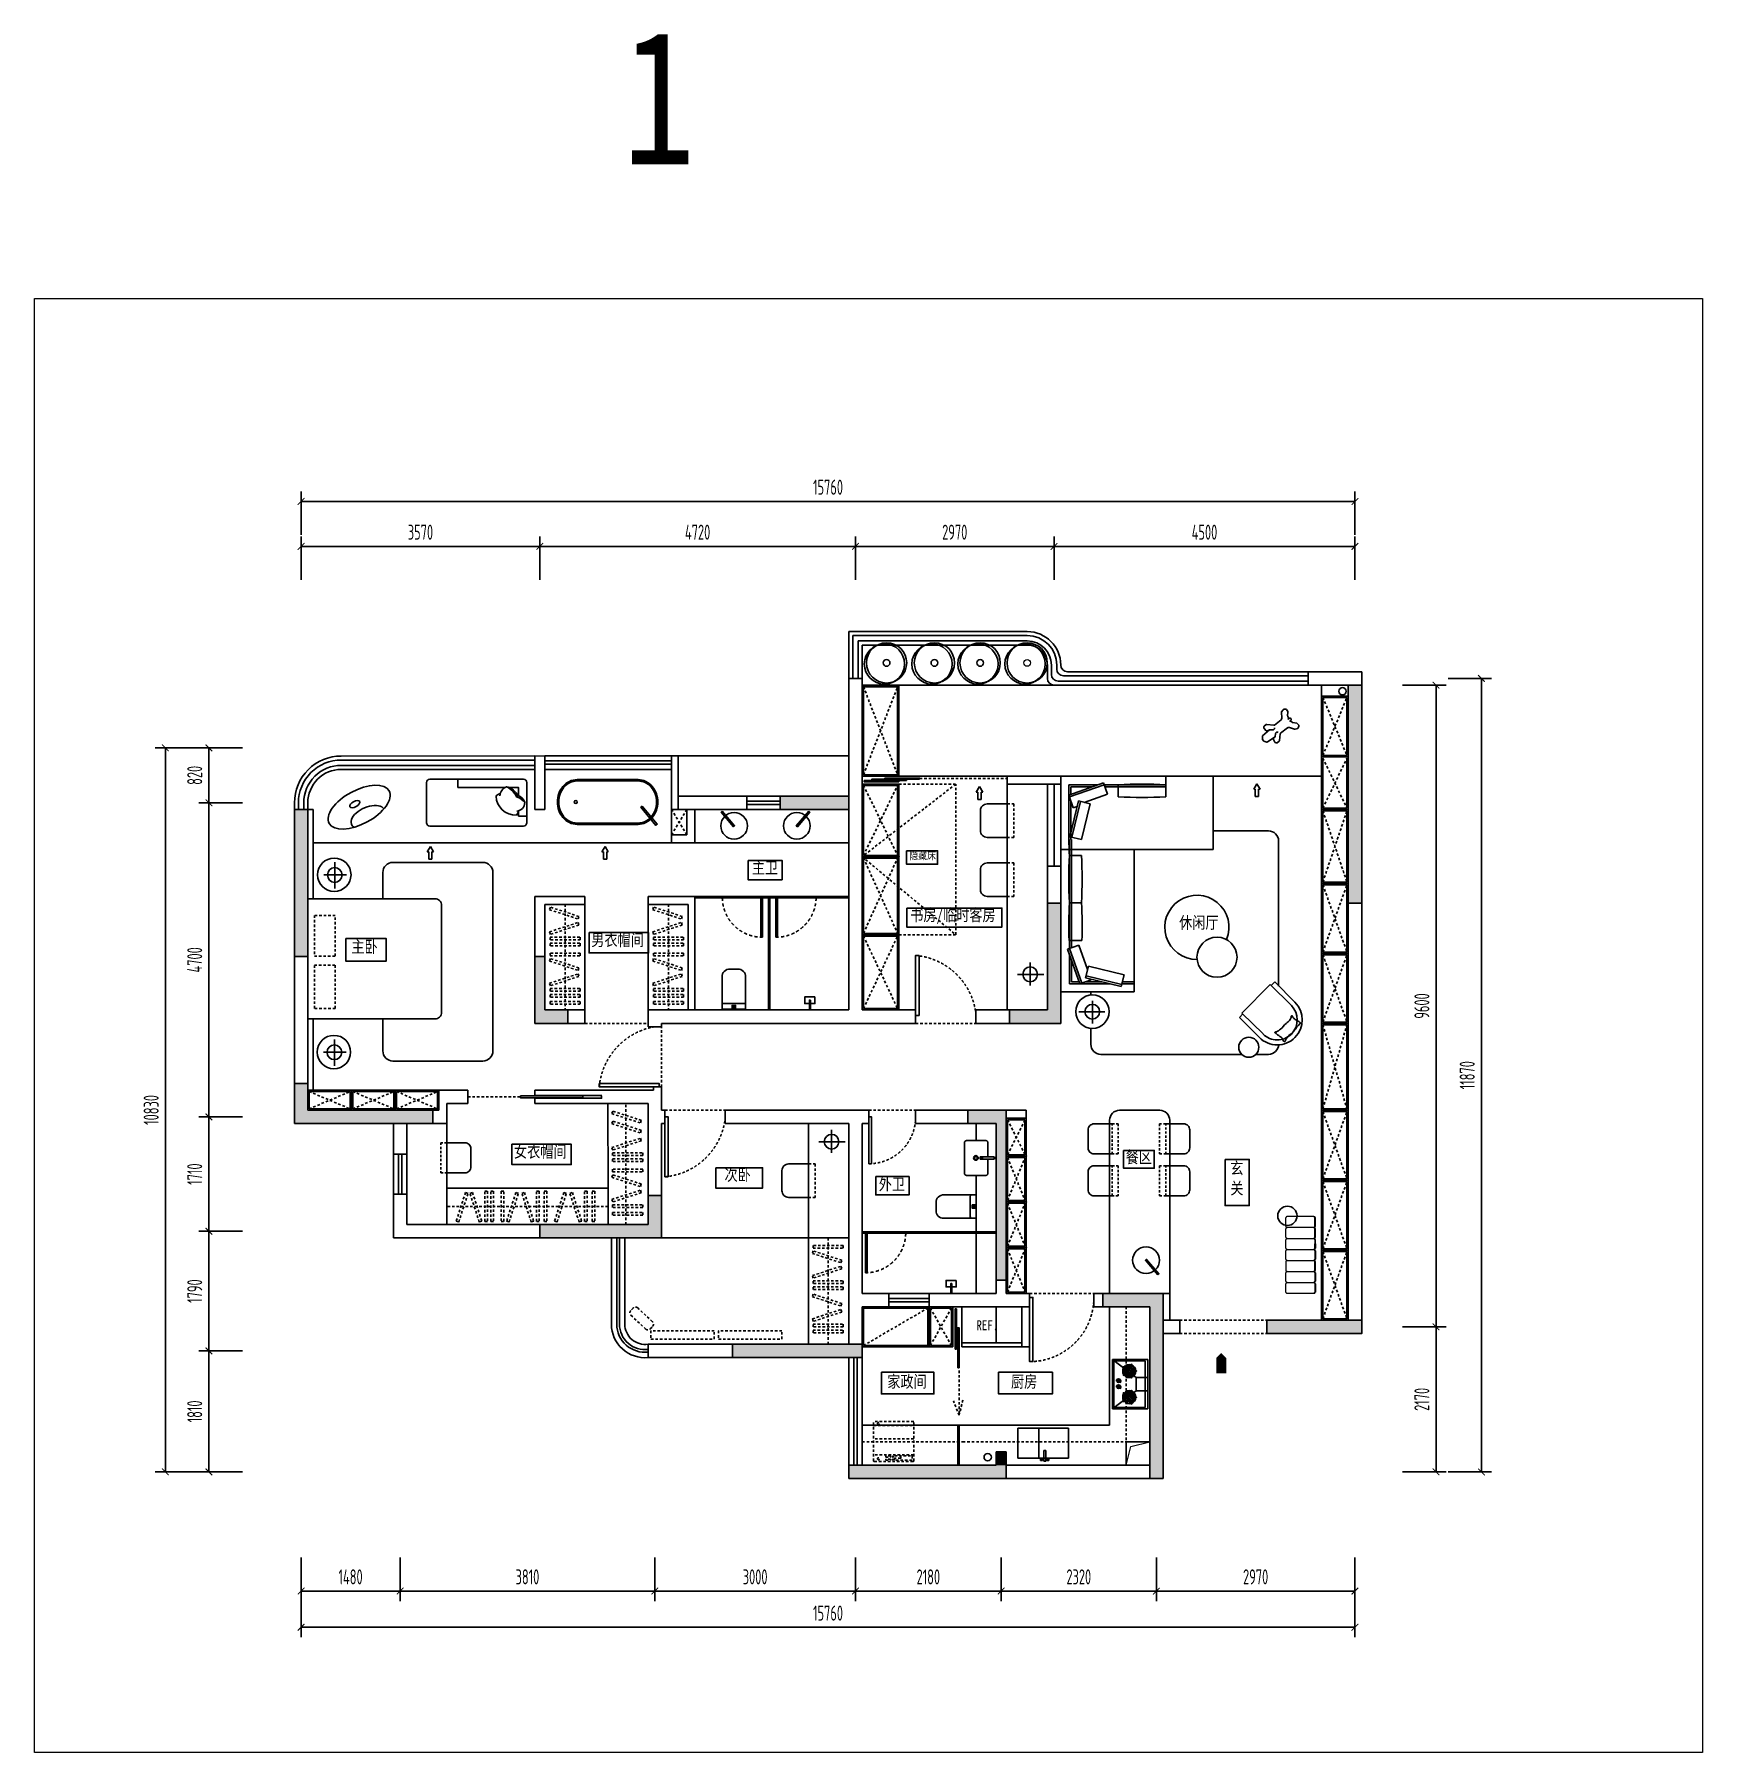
# Model space of a CAD drawing. Header units: millimetres. Extents: x 21217 to 46165, y -231 to 25473.
import ezdxf

# ---------------------------------------------------------------- set-up
doc = ezdxf.new("R2010")
doc.units = ezdxf.units.MM
doc.linetypes.add('HIDDEN2', pattern=[4.7625, 3.175, -1.5875])
doc.linetypes.add('JIS_02_0.7', pattern=[1.35, 0.75, -0.6])
doc.layers.get('Defpoints').update_dxf_attribs({"color": 250})
for name, color, linetype in [('4-灯具', 6, 'Continuous'), ('FF-FUAN', 51, 'Continuous'), ('Q◆06 新建墙体', 7, 'Continuous')]:
    doc.layers.add(name, color=color, linetype=linetype)
for name, color, linetype, lineweight in [('Other Line', 25, 'Continuous', 0), ('P★06 平面窗户', 60, 'Continuous', 0), ('Q◆02 墙柱填充', 250, 'Continuous', 0), ('Z☆08 细线层', 8, 'Continuous', 0)]:
    doc.layers.add(name, color=color, linetype=linetype, lineweight=lineweight)
doc.styles.add('CCD_DIM', font='ARCHS.SHX', dxfattribs={"width": 0.7})
doc.styles.add('仿宋', font='', dxfattribs={"width": 0.8})
doc.styles.get('仿宋').set_extended_font_data('FangSong_GB2312')
doc.dimstyles.new('海龍1：100', dxfattribs={"dimscale": 100, "dimtxt": 2.25, "dimasz": 1, "dimexe": 1.5, "dimexo": 1, "dimgap": 1, "dimtad": 1, "dimdec": 0, "dimdsep": 46, "dimtxsty": 'CCD_DIM', "dimblk": 'ARCHTICK', "dimcen": 1, "dimclrd": 66, "dimclre": 66, "dimclrt": 41, "dimadec": 0, "dimazin": 2, "dimtfac": 1, "dimtdec": 4, "dimtix": 1, "dimtmove": 2, "dimatfit": 3, "dimldrblk": 'hl_arrow3', "dimfxl": 5, "dimfxlon": 1, "dimtolj": 1, "dimarcsym": 0})

msp = doc.modelspace()

# ---------------------------------------------------------------- texts
at = {"color": 50, "attachment_point": 1, "style": '仿宋'}
for s, insert, char_height, width in [('{\\fSimSun|b0|i0|c0|p2;1}', (30013.1, 25530.2), 2000, 10161.447), ('{\\fFangSong|b0|i0|c134|p49;主卫}', (31946.7, 13097.7), 180, 1819.543), ('{\\fFangSong|b0|i0|c134|p49;隐藏床}', (34301.5, 13251.3), 118.8, 1200.898), ('{\\fFangSong|b0|i0|c134|p49;书房/临时客房}', (34316.2, 12390.1), 180, 1690.904), ('{\\fFangSong|b0|i0|c134|p49;休闲厅}', (38336.9, 12275.9), 180, 1819.543), ('{\\fFangSong|b0|i0|c134|p49;主卧}', (25958.5, 11915.1), 180, 1819.543), ('{\\fFangSong|b0|i0|c134|p49;男衣帽间}', (29545.3, 12017.3), 180, 2897.662), ('{\\fFangSong|b0|i0|c134|p49;女衣帽间}', (28390.3, 8851), 180, 2897.662), ('{\\fFangSong|b0|i0|c134|p49;餐区}', (37537.9, 8768.3), 180, 1819.543), ('{\\fFangSong|b0|i0|c134|p49;次卧}', (31538.4, 8504.9), 180, 1819.543), ('{\\fFangSong|b0|i0|c134|p49;玄\\P关}', (39102, 8601.2), 180, 1819.543), ('{\\fFangSong|b0|i0|c134|p49;外卫}', (33845.3, 8363.7), 180, 1819.543), ('{\\fFangSong|b0|i0|c134|p49;REF.}', (35305, 6237.8), 150, 1819.543), ('{\\fFangSong|b0|i0|c134|p49;家政间 }', (33972.3, 5410), 180, 1819.543), ('{\\fFangSong|b0|i0|c134|p49; 厨房 }', (35724.6, 5410), 180, 1819.543)]:
    msp.add_mtext(s, dxfattribs=dict(at, insert=insert, char_height=char_height, width=width))

# ---------------------------------------------------------------- blocks, each defined once
blk = doc.blocks.new('_ArchTick')
at = {"color": 2, "linetype": 'ByBlock', "const_width": 0.15}
blk.add_lwpolyline([(-0.5, -0.5), (0.5, 0.5)], dxfattribs=at)
blk = doc.blocks.new('*D17')
at = {"color": 66, "lineweight": -2, "transparency": 16777216}
for p, q in [((25206, 17313), (25206, 17963)), ((25206, 17813), (28776, 17813)), ((28776, 17313), (28776, 17963))]:
    blk.add_line(p, q, dxfattribs=at)
at = {"layer": 'Defpoints', "color": 0, "lineweight": 15, "transparency": 16777216}
for p in [(28776, 17813), (25206, 16914), (28776, 16914)]:
    blk.add_point(p, dxfattribs=at)
at = {"color": 66, "lineweight": -2, "transparency": 16777216, "xscale": 100, "yscale": 100, "zscale": 100, "rotation": 180}
blk.add_blockref('_ArchTick', (25206, 17813), dxfattribs=at)
at = {"color": 66, "lineweight": -2, "transparency": 16777216, "xscale": 100, "yscale": 100, "zscale": 100}
blk.add_blockref('_ArchTick', (28776, 17813), dxfattribs=at)
at = {"color": 41, "transparency": 16777216, "insert": (26991, 18026), "char_height": 225, "attachment_point": 5, "style": 'CCD_DIM'}
blk.add_mtext('\\A1;3570', dxfattribs=at)
blk = doc.blocks.new('hl_arrow3')
at = {"color": 2}
blk.add_line((0, 0), (-1, 0), dxfattribs=at)
at = {"color": 2, "const_width": 0.1}
blk.add_lwpolyline([(-0.75, -1.3), (0, 0), (-0.75, 1.3)], dxfattribs=at)
blk = doc.blocks.new('*D18')
at = {"color": 66, "lineweight": -2, "transparency": 16777216}
for p, q in [((28776, 17313), (28776, 17963)), ((28776, 17813), (33496, 17813)), ((33496, 17313), (33496, 17963))]:
    blk.add_line(p, q, dxfattribs=at)
at = {"layer": 'Defpoints', "color": 0, "lineweight": 15, "transparency": 16777216}
for p in [(33496, 17813), (28776, 16914), (33496, 16914)]:
    blk.add_point(p, dxfattribs=at)
at = {"color": 66, "lineweight": -2, "transparency": 16777216, "xscale": 100, "yscale": 100, "zscale": 100, "rotation": 180}
blk.add_blockref('_ArchTick', (28776, 17813), dxfattribs=at)
at = {"color": 66, "lineweight": -2, "transparency": 16777216, "xscale": 100, "yscale": 100, "zscale": 100}
blk.add_blockref('_ArchTick', (33496, 17813), dxfattribs=at)
at = {"color": 41, "transparency": 16777216, "insert": (31136, 18026), "char_height": 225, "attachment_point": 5, "style": 'CCD_DIM'}
blk.add_mtext('\\A1;4720', dxfattribs=at)
blk = doc.blocks.new('*D19')
at = {"color": 66, "lineweight": -2, "transparency": 16777216}
for p, q in [((33496, 17313), (33496, 17963)), ((33496, 17813), (36466, 17813)), ((36466, 17313), (36466, 17963))]:
    blk.add_line(p, q, dxfattribs=at)
at = {"layer": 'Defpoints', "color": 0, "lineweight": 15, "transparency": 16777216}
for p in [(36466, 17813), (33496, 16914), (36466, 16914)]:
    blk.add_point(p, dxfattribs=at)
at = {"color": 66, "lineweight": -2, "transparency": 16777216, "xscale": 100, "yscale": 100, "zscale": 100, "rotation": 180}
blk.add_blockref('_ArchTick', (33496, 17813), dxfattribs=at)
at = {"color": 66, "lineweight": -2, "transparency": 16777216, "xscale": 100, "yscale": 100, "zscale": 100}
blk.add_blockref('_ArchTick', (36466, 17813), dxfattribs=at)
at = {"color": 41, "transparency": 16777216, "insert": (34981, 18026), "char_height": 225, "attachment_point": 5, "style": 'CCD_DIM'}
blk.add_mtext('\\A1;2970', dxfattribs=at)
blk = doc.blocks.new('*D20')
at = {"color": 66, "lineweight": -2, "transparency": 16777216}
for p, q in [((36466, 17313), (36466, 17963)), ((36466, 17813), (40966, 17813)), ((40966, 17313), (40966, 17963))]:
    blk.add_line(p, q, dxfattribs=at)
at = {"layer": 'Defpoints', "color": 0, "lineweight": 15, "transparency": 16777216}
for p in [(40966, 17813), (36466, 16914), (40966, 16914)]:
    blk.add_point(p, dxfattribs=at)
at = {"color": 66, "lineweight": -2, "transparency": 16777216, "xscale": 100, "yscale": 100, "zscale": 100, "rotation": 180}
blk.add_blockref('_ArchTick', (36466, 17813), dxfattribs=at)
at = {"color": 66, "lineweight": -2, "transparency": 16777216, "xscale": 100, "yscale": 100, "zscale": 100}
blk.add_blockref('_ArchTick', (40966, 17813), dxfattribs=at)
at = {"color": 41, "transparency": 16777216, "insert": (38716, 18026), "char_height": 225, "attachment_point": 5, "style": 'CCD_DIM'}
blk.add_mtext('\\A1;4500', dxfattribs=at)
blk = doc.blocks.new('*D21')
at = {"color": 66, "lineweight": -2, "transparency": 16777216}
for p, q in [((25206, 17986), (25206, 18636)), ((40966, 17986), (40966, 18636)), ((40966, 18486), (25206, 18486))]:
    blk.add_line(p, q, dxfattribs=at)
at = {"layer": 'Defpoints', "color": 0, "lineweight": 15, "transparency": 16777216}
for p in [(25206, 18486), (25206, 17587), (40966, 17587)]:
    blk.add_point(p, dxfattribs=at)
at = {"color": 66, "lineweight": -2, "transparency": 16777216, "xscale": 100, "yscale": 100, "zscale": 100, "rotation": 180}
blk.add_blockref('_ArchTick', (25206, 18486), dxfattribs=at)
at = {"color": 66, "lineweight": -2, "transparency": 16777216, "xscale": 100, "yscale": 100, "zscale": 100}
blk.add_blockref('_ArchTick', (40966, 18486), dxfattribs=at)
at = {"color": 41, "transparency": 16777216, "insert": (33086, 18699), "char_height": 225, "attachment_point": 5, "style": 'CCD_DIM'}
blk.add_mtext('\\A1;15760', dxfattribs=at)
blk = doc.blocks.new('*D22')
at = {"color": 66, "lineweight": -2, "transparency": 16777216}
for p, q in [((25206, 2686), (25206, 2036)), ((26686, 2686), (26686, 2036)), ((25206, 2186), (26686, 2186))]:
    blk.add_line(p, q, dxfattribs=at)
at = {"layer": 'Defpoints', "color": 0, "lineweight": 15, "transparency": 16777216}
for p in [(25206, 4248), (26686, 4248), (26686, 2186)]:
    blk.add_point(p, dxfattribs=at)
at = {"color": 66, "lineweight": -2, "transparency": 16777216, "xscale": 100, "yscale": 100, "zscale": 100, "rotation": 180}
blk.add_blockref('_ArchTick', (25206, 2186), dxfattribs=at)
at = {"color": 66, "lineweight": -2, "transparency": 16777216, "xscale": 100, "yscale": 100, "zscale": 100}
blk.add_blockref('_ArchTick', (26686, 2186), dxfattribs=at)
at = {"color": 41, "transparency": 16777216, "insert": (25946, 2398), "char_height": 225, "attachment_point": 5, "style": 'CCD_DIM'}
blk.add_mtext('\\A1;1480', dxfattribs=at)
blk = doc.blocks.new('*D23')
at = {"color": 66, "lineweight": -2, "transparency": 16777216}
for p, q in [((26686, 2686), (26686, 2036)), ((30496, 2686), (30496, 2036)), ((26686, 2186), (30496, 2186))]:
    blk.add_line(p, q, dxfattribs=at)
at = {"layer": 'Defpoints', "color": 0, "lineweight": 15, "transparency": 16777216}
for p in [(26686, 4248), (30496, 3222), (30496, 2186)]:
    blk.add_point(p, dxfattribs=at)
at = {"color": 66, "lineweight": -2, "transparency": 16777216, "xscale": 100, "yscale": 100, "zscale": 100, "rotation": 180}
blk.add_blockref('_ArchTick', (26686, 2186), dxfattribs=at)
at = {"color": 66, "lineweight": -2, "transparency": 16777216, "xscale": 100, "yscale": 100, "zscale": 100}
blk.add_blockref('_ArchTick', (30496, 2186), dxfattribs=at)
at = {"color": 41, "transparency": 16777216, "insert": (28591, 2398), "char_height": 225, "attachment_point": 5, "style": 'CCD_DIM'}
blk.add_mtext('\\A1;3810', dxfattribs=at)
blk = doc.blocks.new('*D24')
at = {"color": 66, "lineweight": -2, "transparency": 16777216}
for p, q in [((30496, 2686), (30496, 2036)), ((33496, 2686), (33496, 2036)), ((30496, 2186), (33496, 2186))]:
    blk.add_line(p, q, dxfattribs=at)
at = {"layer": 'Defpoints', "color": 0, "lineweight": 15, "transparency": 16777216}
for p in [(33496, 3372), (30496, 3222), (33496, 2186)]:
    blk.add_point(p, dxfattribs=at)
at = {"color": 66, "lineweight": -2, "transparency": 16777216, "xscale": 100, "yscale": 100, "zscale": 100, "rotation": 180}
blk.add_blockref('_ArchTick', (30496, 2186), dxfattribs=at)
at = {"color": 66, "lineweight": -2, "transparency": 16777216, "xscale": 100, "yscale": 100, "zscale": 100}
blk.add_blockref('_ArchTick', (33496, 2186), dxfattribs=at)
at = {"color": 41, "transparency": 16777216, "insert": (31996, 2398), "char_height": 225, "attachment_point": 5, "style": 'CCD_DIM'}
blk.add_mtext('\\A1;3000', dxfattribs=at)
blk = doc.blocks.new('*D25')
at = {"color": 66, "lineweight": -2, "transparency": 16777216}
for p, q in [((33496, 2686), (33496, 2036)), ((35676, 2686), (35676, 2036)), ((33496, 2186), (35676, 2186))]:
    blk.add_line(p, q, dxfattribs=at)
at = {"layer": 'Defpoints', "color": 0, "lineweight": 15, "transparency": 16777216}
for p in [(33496, 3372), (35676, 3372), (35676, 2186)]:
    blk.add_point(p, dxfattribs=at)
at = {"color": 66, "lineweight": -2, "transparency": 16777216, "xscale": 100, "yscale": 100, "zscale": 100, "rotation": 180}
blk.add_blockref('_ArchTick', (33496, 2186), dxfattribs=at)
at = {"color": 66, "lineweight": -2, "transparency": 16777216, "xscale": 100, "yscale": 100, "zscale": 100}
blk.add_blockref('_ArchTick', (35676, 2186), dxfattribs=at)
at = {"color": 41, "transparency": 16777216, "insert": (34586, 2398), "char_height": 225, "attachment_point": 5, "style": 'CCD_DIM'}
blk.add_mtext('\\A1;2180', dxfattribs=at)
blk = doc.blocks.new('*D26')
at = {"color": 66, "lineweight": -2, "transparency": 16777216}
for p, q in [((35676, 2686), (35676, 2036)), ((37996, 2686), (37996, 2036)), ((35676, 2186), (37996, 2186))]:
    blk.add_line(p, q, dxfattribs=at)
at = {"layer": 'Defpoints', "color": 0, "lineweight": 15, "transparency": 16777216}
for p in [(35676, 3372), (37996, 3394), (37996, 2186)]:
    blk.add_point(p, dxfattribs=at)
at = {"color": 66, "lineweight": -2, "transparency": 16777216, "xscale": 100, "yscale": 100, "zscale": 100, "rotation": 180}
blk.add_blockref('_ArchTick', (35676, 2186), dxfattribs=at)
at = {"color": 66, "lineweight": -2, "transparency": 16777216, "xscale": 100, "yscale": 100, "zscale": 100}
blk.add_blockref('_ArchTick', (37996, 2186), dxfattribs=at)
at = {"color": 41, "transparency": 16777216, "insert": (36836, 2398), "char_height": 225, "attachment_point": 5, "style": 'CCD_DIM'}
blk.add_mtext('\\A1;2320', dxfattribs=at)
blk = doc.blocks.new('*D27')
at = {"color": 66, "lineweight": -2, "transparency": 16777216}
for p, q in [((37996, 2686), (37996, 2036)), ((40966, 2686), (40966, 2036)), ((37996, 2186), (40966, 2186))]:
    blk.add_line(p, q, dxfattribs=at)
at = {"layer": 'Defpoints', "color": 0, "lineweight": 15, "transparency": 16777216}
for p in [(37996, 3394), (40966, 3394), (40966, 2186)]:
    blk.add_point(p, dxfattribs=at)
at = {"color": 66, "lineweight": -2, "transparency": 16777216, "xscale": 100, "yscale": 100, "zscale": 100, "rotation": 180}
blk.add_blockref('_ArchTick', (37996, 2186), dxfattribs=at)
at = {"color": 66, "lineweight": -2, "transparency": 16777216, "xscale": 100, "yscale": 100, "zscale": 100}
blk.add_blockref('_ArchTick', (40966, 2186), dxfattribs=at)
at = {"color": 41, "transparency": 16777216, "insert": (39481, 2398), "char_height": 225, "attachment_point": 5, "style": 'CCD_DIM'}
blk.add_mtext('\\A1;2970', dxfattribs=at)
blk = doc.blocks.new('*D28')
at = {"color": 66, "lineweight": -2, "transparency": 16777216}
for p, q in [((25206, 2144), (25206, 1494)), ((40966, 2144), (40966, 1494)), ((40966, 1644), (25206, 1644))]:
    blk.add_line(p, q, dxfattribs=at)
at = {"layer": 'Defpoints', "color": 0, "lineweight": 15, "transparency": 16777216}
for p in [(25206, 3706), (40966, 2852), (25206, 1644)]:
    blk.add_point(p, dxfattribs=at)
at = {"color": 66, "lineweight": -2, "transparency": 16777216, "xscale": 100, "yscale": 100, "zscale": 100, "rotation": 180}
blk.add_blockref('_ArchTick', (25206, 1644), dxfattribs=at)
at = {"color": 66, "lineweight": -2, "transparency": 16777216, "xscale": 100, "yscale": 100, "zscale": 100}
blk.add_blockref('_ArchTick', (40966, 1644), dxfattribs=at)
at = {"color": 41, "transparency": 16777216, "insert": (33086, 1856), "char_height": 225, "attachment_point": 5, "style": 'CCD_DIM'}
blk.add_mtext('\\A1;15760', dxfattribs=at)
blk = doc.blocks.new('*D29')
at = {"color": 66, "lineweight": -2, "transparency": 16777216}
for p, q in [((24328, 14798), (23678, 14798)), ((23828, 14798), (23828, 13978)), ((24328, 13978), (23678, 13978))]:
    blk.add_line(p, q, dxfattribs=at)
at = {"layer": 'Defpoints', "color": 0, "lineweight": 15, "transparency": 16777216}
for p in [(25736, 14798), (23828, 13978), (25736, 13978)]:
    blk.add_point(p, dxfattribs=at)
at = {"color": 66, "lineweight": -2, "transparency": 16777216, "xscale": 100, "yscale": 100, "zscale": 100}
for p, rotation in [((23828, 14798), 90), ((23828, 13978), 270)]:
    blk.add_blockref('_ArchTick', p, dxfattribs=dict(at, rotation=rotation))
at = {"color": 41, "transparency": 16777216, "insert": (23615, 14388), "char_height": 225, "attachment_point": 5, "rotation": 90, "style": 'CCD_DIM'}
blk.add_mtext('\\A1;820', dxfattribs=at)
blk = doc.blocks.new('*D30')
at = {"color": 66, "lineweight": -2, "transparency": 16777216}
for p, q in [((24328, 13978), (23678, 13978)), ((23828, 13978), (23828, 9278)), ((24328, 9278), (23678, 9278))]:
    blk.add_line(p, q, dxfattribs=at)
at = {"layer": 'Defpoints', "color": 0, "lineweight": 15, "transparency": 16777216}
for p in [(24489, 13978), (23828, 9278), (24489, 9278)]:
    blk.add_point(p, dxfattribs=at)
at = {"color": 66, "lineweight": -2, "transparency": 16777216, "xscale": 100, "yscale": 100, "zscale": 100}
for p, rotation in [((23828, 13978), 90), ((23828, 9278), 270)]:
    blk.add_blockref('_ArchTick', p, dxfattribs=dict(at, rotation=rotation))
at = {"color": 41, "transparency": 16777216, "insert": (23615, 11628), "char_height": 225, "attachment_point": 5, "rotation": 90, "style": 'CCD_DIM'}
blk.add_mtext('\\A1;4700', dxfattribs=at)
blk = doc.blocks.new('*D31')
at = {"color": 66, "lineweight": -2, "transparency": 16777216}
for p, q in [((24328, 9278), (23678, 9278)), ((23828, 9278), (23828, 7568)), ((24328, 7568), (23678, 7568))]:
    blk.add_line(p, q, dxfattribs=at)
at = {"layer": 'Defpoints', "color": 0, "lineweight": 15, "transparency": 16777216}
for p in [(24489, 9278), (23828, 7568), (24489, 7568)]:
    blk.add_point(p, dxfattribs=at)
at = {"color": 66, "lineweight": -2, "transparency": 16777216, "xscale": 100, "yscale": 100, "zscale": 100}
for p, rotation in [((23828, 9278), 90), ((23828, 7568), 270)]:
    blk.add_blockref('_ArchTick', p, dxfattribs=dict(at, rotation=rotation))
at = {"color": 41, "transparency": 16777216, "insert": (23615, 8423), "char_height": 225, "attachment_point": 5, "rotation": 90, "style": 'CCD_DIM'}
blk.add_mtext('\\A1;1710', dxfattribs=at)
blk = doc.blocks.new('*D32')
at = {"color": 66, "lineweight": -2, "transparency": 16777216}
for p, q in [((24328, 7568), (23678, 7568)), ((23828, 7568), (23828, 5778)), ((24328, 5778), (23678, 5778))]:
    blk.add_line(p, q, dxfattribs=at)
at = {"layer": 'Defpoints', "color": 0, "lineweight": 15, "transparency": 16777216}
for p in [(24489, 7568), (23828, 5778), (24489, 5778)]:
    blk.add_point(p, dxfattribs=at)
at = {"color": 66, "lineweight": -2, "transparency": 16777216, "xscale": 100, "yscale": 100, "zscale": 100}
for p, rotation in [((23828, 7568), 90), ((23828, 5778), 270)]:
    blk.add_blockref('_ArchTick', p, dxfattribs=dict(at, rotation=rotation))
at = {"color": 41, "transparency": 16777216, "insert": (23615, 6673), "char_height": 225, "attachment_point": 5, "rotation": 90, "style": 'CCD_DIM'}
blk.add_mtext('\\A1;1790', dxfattribs=at)
blk = doc.blocks.new('*D33')
at = {"color": 66, "lineweight": -2, "transparency": 16777216}
for p, q in [((24328, 5778), (23678, 5778)), ((23828, 5778), (23828, 3968)), ((24328, 3968), (23678, 3968))]:
    blk.add_line(p, q, dxfattribs=at)
at = {"layer": 'Defpoints', "color": 0, "lineweight": 15, "transparency": 16777216}
for p in [(24489, 5778), (23828, 3968), (24489, 3968)]:
    blk.add_point(p, dxfattribs=at)
at = {"color": 66, "lineweight": -2, "transparency": 16777216, "xscale": 100, "yscale": 100, "zscale": 100}
for p, rotation in [((23828, 5778), 90), ((23828, 3968), 270)]:
    blk.add_blockref('_ArchTick', p, dxfattribs=dict(at, rotation=rotation))
at = {"color": 41, "transparency": 16777216, "insert": (23615, 4873), "char_height": 225, "attachment_point": 5, "rotation": 90, "style": 'CCD_DIM'}
blk.add_mtext('\\A1;1810', dxfattribs=at)
blk = doc.blocks.new('*D34')
at = {"color": 66, "lineweight": -2, "transparency": 16777216}
for p, q in [((23676, 14798), (23026, 14798)), ((23176, 3968), (23176, 14798)), ((23676, 3968), (23026, 3968))]:
    blk.add_line(p, q, dxfattribs=at)
at = {"layer": 'Defpoints', "color": 0, "lineweight": 15, "transparency": 16777216}
for p in [(23176, 14798), (23838, 14798), (23838, 3968)]:
    blk.add_point(p, dxfattribs=at)
at = {"color": 66, "lineweight": -2, "transparency": 16777216, "xscale": 100, "yscale": 100, "zscale": 100}
for p, rotation in [((23176, 14798), 90), ((23176, 3968), 270)]:
    blk.add_blockref('_ArchTick', p, dxfattribs=dict(at, rotation=rotation))
at = {"color": 41, "transparency": 16777216, "insert": (22964, 9383), "char_height": 225, "attachment_point": 5, "rotation": 90, "style": 'CCD_DIM'}
blk.add_mtext('\\A1;10830', dxfattribs=at)
blk = doc.blocks.new('*D35')
at = {"color": 66, "lineweight": -2, "transparency": 16777216}
for p, q in [((41679, 15738), (42329, 15738)), ((42179, 15738), (42179, 6138)), ((41679, 6138), (42329, 6138))]:
    blk.add_line(p, q, dxfattribs=at)
at = {"layer": 'Defpoints', "color": 0, "lineweight": 15, "transparency": 16777216}
for p in [(40466, 15738), (40674, 6138), (42179, 6138)]:
    blk.add_point(p, dxfattribs=at)
at = {"color": 66, "lineweight": -2, "transparency": 16777216, "xscale": 100, "yscale": 100, "zscale": 100}
for p, rotation in [((42179, 15738), 90), ((42179, 6138), 270)]:
    blk.add_blockref('_ArchTick', p, dxfattribs=dict(at, rotation=rotation))
at = {"color": 41, "transparency": 16777216, "insert": (41967, 10938), "char_height": 225, "attachment_point": 5, "rotation": 90, "style": 'CCD_DIM'}
blk.add_mtext('\\A1;9600', dxfattribs=at)
blk = doc.blocks.new('*D36')
at = {"color": 66, "lineweight": -2, "transparency": 16777216}
for p, q in [((41679, 6138), (42329, 6138)), ((42179, 6138), (42179, 3968)), ((41679, 3968), (42329, 3968))]:
    blk.add_line(p, q, dxfattribs=at)
at = {"layer": 'Defpoints', "color": 0, "lineweight": 15, "transparency": 16777216}
for p in [(40674, 6138), (40674, 3968), (42179, 3968)]:
    blk.add_point(p, dxfattribs=at)
at = {"color": 66, "lineweight": -2, "transparency": 16777216, "xscale": 100, "yscale": 100, "zscale": 100}
for p, rotation in [((42179, 6138), 90), ((42179, 3968), 270)]:
    blk.add_blockref('_ArchTick', p, dxfattribs=dict(at, rotation=rotation))
at = {"color": 41, "transparency": 16777216, "insert": (41967, 5053), "char_height": 225, "attachment_point": 5, "rotation": 90, "style": 'CCD_DIM'}
blk.add_mtext('\\A1;2170', dxfattribs=at)
blk = doc.blocks.new('*D37')
at = {"color": 66, "lineweight": -2, "transparency": 16777216}
for p, q in [((42358, 15838), (43008, 15838)), ((42858, 3968), (42858, 15838)), ((42358, 3968), (43008, 3968))]:
    blk.add_line(p, q, dxfattribs=at)
at = {"layer": 'Defpoints', "color": 0, "lineweight": 15, "transparency": 16777216}
for p in [(41352, 15838), (42858, 15838), (41352, 3968)]:
    blk.add_point(p, dxfattribs=at)
at = {"color": 66, "lineweight": -2, "transparency": 16777216, "xscale": 100, "yscale": 100, "zscale": 100}
for p, rotation in [((42858, 15838), 90), ((42858, 3968), 270)]:
    blk.add_blockref('_ArchTick', p, dxfattribs=dict(at, rotation=rotation))
at = {"color": 41, "transparency": 16777216, "insert": (42645, 9903), "char_height": 225, "attachment_point": 5, "rotation": 90, "style": 'CCD_DIM'}
blk.add_mtext('\\A1;11870', dxfattribs=at)
blk = doc.blocks.new('HFFVD')
at = {"color": 251, "linetype": 'JIS_02_0.7', "ltscale": 50}
blk.add_lwpolyline([(-1410227, -944635), (-1409727, -944635), (-1409727, -944535), (-1410227, -944535)], close=True, dxfattribs=at)
at = {"color": 2}
blk.add_lwpolyline([(-1409727, -944635), (-1409727, -944935, -0.414214), (-1409827, -945035), (-1410127, -945035, -0.414214), (-1410227, -944935), (-1410227, -944635)], format="xyb", dxfattribs=at)
blk = doc.blocks.new('jghgggvg')
at = {"color": 251}
for p, q in [((-1406255, -937883), (-1405862, -937883)), ((-1406051, -938059), (-1406051, -937718))]:
    blk.add_line(p, q, dxfattribs=at)
blk.add_circle((-1406052, -937883), 110, dxfattribs=at)
blk = doc.blocks.new('JGFBGFBV')
at = {"color": 2}
for p, q in [((-1288079, -1148206), (-1288196, -1148206)), ((-1288312, -1148324), (-1288312, -1148806)), ((-1287962, -1148806), (-1287962, -1148324)), ((-1288293, -1148718), (-1287982, -1148718)), ((-1288312, -1148806), (-1287962, -1148806)), ((-1288137, -1148790), (-1288137, -1148747))]:
    blk.add_line(p, q, dxfattribs=at)
blk.add_lwpolyline([(-1288163, -1148790), (-1288112, -1148790), (-1288112, -1148747), (-1288163, -1148747)], close=True, dxfattribs=at)
for centre, radius, start, end in [((-1288201, -1148317), 112, 87.5217, 183.4945), ((-1288074, -1148317), 112, 356.5055, 92.4783), ((-1288291, -1148739), 21.3, 94.8555, 173.6794), ((-1287984, -1148739), 21.3, 6.3206, 85.1445)]:
    blk.add_arc(centre, radius, start, end, dxfattribs=at)
blk = doc.blocks.new('HGHBGGBF')
at = {"color": 251}
for points in [[(-122009, -1531607), (-121854, -1531607), (-121854, -1531371), (-122009, -1531371)], [(-121934, -1531507), (-121704, -1531507), (-121704, -1531479), (-121934, -1531479)]]:
    blk.add_lwpolyline(points, close=True, dxfattribs=at)
blk = doc.blocks.new('KJJJGHNHG')
at = {"color": 2, "ltscale": 1000}
for p, q in [((-1399026, -958955), (-1399026, -958484)), ((-1399026, -958484), (-1398226, -958484)), ((-1398693, -958955), (-1398693, -958484)), ((-1398226, -958484), (-1398226, -958955)), ((-1398618, -959003), (-1398618, -958838)), ((-1398618, -958838), (-1398585, -958838)), ((-1398585, -958838), (-1398585, -959003)), ((-1398226, -958955), (-1399026, -958955)), ((-1398585, -959003), (-1398618, -959003))]:
    blk.add_line(p, q, dxfattribs=at)
at = {"color": 2}
for p, q in [((-1398667, -958995), (-1398667, -958967)), ((-1398667, -958967), (-1398635, -958967)), ((-1398635, -958995), (-1398667, -958995)), ((-1398635, -958967), (-1398635, -958995)), ((-1398537, -958967), (-1398568, -958967)), ((-1398568, -958967), (-1398568, -958995)), ((-1398568, -958995), (-1398537, -958995)), ((-1398537, -958995), (-1398537, -958967))]:
    blk.add_line(p, q, dxfattribs=at)
blk = doc.blocks.new('JHHHBGFGBG')
at = {"color": 251, "linetype": 'HIDDEN2', "ltscale": 600}
for p, q in [((-1406821, -943394, 0), (-1406081, -943394, 0)), ((-1406821, -943921, 0), (-1406821, -943394, 0)), ((-1406551, -943571, 0), (-1406821, -943921, 0)), ((-1406551, -943394, 0), (-1406351, -943394, 0)), ((-1406551, -943571, 0), (-1406551, -943394, 0)), ((-1406351, -943571, 0), (-1406551, -943571, 0)), ((-1406351, -943394, 0), (-1406351, -943571, 0)), ((-1406351, -943571, 0), (-1406081, -943921, 0)), ((-1406081, -943394, 0), (-1406081, -943921, 0)), ((-1406081, -943921, 0), (-1406821, -943921, 0))]:
    blk.add_line(p, q, dxfattribs=at)
at = {"color": 2}
for p, q in [((-1406801, -943901, 0), (-1406801, -943434, 0)), ((-1406801, -943434, 0), (-1406101, -943434, 0)), ((-1406649, -943604, 0), (-1406649, -943564, 0)), ((-1406646, -943604, 0), (-1406646, -943564, 0)), ((-1406256, -943604, 0), (-1406256, -943564, 0)), ((-1406253, -943604, 0), (-1406253, -943564, 0)), ((-1406101, -943434, 0), (-1406101, -943901, 0)), ((-1406712, -943653, 0), (-1406751, -943640, 0)), ((-1406711, -943650, 0), (-1406750, -943637, 0)), ((-1406688, -943726, 0), (-1406712, -943759, 0)), ((-1406686, -943728, 0), (-1406710, -943761, 0)), ((-1406609, -943728, 0), (-1406585, -943761, 0)), ((-1406606, -943726, 0), (-1406582, -943759, 0)), ((-1406583, -943650, 0), (-1406545, -943637, 0)), ((-1406582, -943653, 0), (-1406544, -943640, 0)), ((-1406499, -943815, 0), (-1406499, -943850, 0)), ((-1406493, -943815, 0), (-1406493, -943850, 0)), ((-1406409, -943815, 0), (-1406409, -943850, 0)), ((-1406403, -943815, 0), (-1406403, -943850, 0)), ((-1406319, -943653, 0), (-1406358, -943640, 0)), ((-1406318, -943650, 0), (-1406357, -943637, 0)), ((-1406296, -943726, 0), (-1406320, -943759, 0)), ((-1406293, -943728, 0), (-1406317, -943761, 0)), ((-1406216, -943728, 0), (-1406192, -943761, 0)), ((-1406213, -943726, 0), (-1406190, -943759, 0)), ((-1406191, -943650, 0), (-1406152, -943637, 0)), ((-1406190, -943653, 0), (-1406151, -943640, 0)), ((-1406101, -943901, 0), (-1406801, -943901, 0))]:
    blk.add_line(p, q, dxfattribs=at)
at = {"color": 251}
for p, q in [((-1406526, -943831, 0), (-1406529, -943831, 0)), ((-1406526, -943834, 0), (-1406529, -943834, 0)), ((-1406497, -943803, 0), (-1406497, -943800, 0)), ((-1406496, -943863, 0), (-1406496, -943866, 0)), ((-1406494, -943803, 0), (-1406494, -943800, 0)), ((-1406475, -943811, 0), (-1406473, -943809, 0)), ((-1406436, -943831, 0), (-1406439, -943831, 0)), ((-1406436, -943834, 0), (-1406439, -943834, 0)), ((-1406407, -943803, 0), (-1406407, -943800, 0)), ((-1406406, -943863, 0), (-1406406, -943866, 0)), ((-1406404, -943803, 0), (-1406404, -943800, 0)), ((-1406385, -943811, 0), (-1406382, -943809, 0))]:
    blk.add_line(p, q, dxfattribs=at)
at = {"color": 2}
for centre, radius in [((-1406647, -943672, 0), 66), ((-1406255, -943672, 0), 66), ((-1406647, -943672, 0), 38.5), ((-1406647, -943672, 0), 16.5), ((-1406496, -943833, 0), 20), ((-1406406, -943833, 0), 20), ((-1406255, -943672, 0), 38.5), ((-1406255, -943672, 0), 16.5)]:
    blk.add_circle(centre, radius, dxfattribs=at)
at = {"color": 251}
for centre in [(-1406647, -943672, 0), (-1406255, -943672, 0)]:
    blk.add_circle(centre, 47.3, dxfattribs=at)
for centre, radius, start, end in [((-1406647, -943672, 0), 99, 90.9556, 161.0457), ((-1406647, -943672, 0), 88, 91.075, 160.9263), ((-1406647, -943672, 0), 99, 18.9556, 89.0457), ((-1406647, -943672, 0), 88, 19.075, 88.9263), ((-1406255, -943672, 0), 99, 90.9543, 161.0444), ((-1406255, -943672, 0), 88, 91.0737, 160.925), ((-1406255, -943672, 0), 99, 18.9543, 89.0444), ((-1406255, -943672, 0), 88, 19.0737, 88.925), ((-1406647, -943672, 0), 99, 162.9556, 233.0457), ((-1406647, -943672, 0), 88, 163.075, 232.9263), ((-1406647, -943672, 0), 99, 234.9556, 305.0457), ((-1406647, -943672, 0), 88, 235.075, 304.9263), ((-1406675, -943672, 0), 5.5, 0.0007, 180.0007), ((-1406647, -943672, 0), 33, 180.0007, 213.5265), ((-1406670, -943687, 0), 5.5, 213.5265, 33.5265), ((-1406647, -943672, 0), 22, 180.0007, 213.5265), ((-1406649, -943645, 0), 5.5, 93.5265, 273.5265), ((-1406647, -943672, 0), 33, 60.0007, 93.5265), ((-1406647, -943672, 0), 22, 60.0007, 93.5265), ((-1406633, -943696, 0), 5.5, 120.0007, 300.0007), ((-1406633, -943648, 0), 5.5, 240.0007, 60.0007), ((-1406647, -943672, 0), 22, 300.0007, 333.5265), ((-1406647, -943672, 0), 33, 300.0007, 333.5265), ((-1406623, -943684, 0), 5.5, 333.5265, 153.5265), ((-1406647, -943672, 0), 88, 307.075, 16.9263), ((-1406647, -943672, 0), 99, 306.9556, 17.0457), ((-1406496, -943833, 0), 33, 92.6046, 177.3941), ((-1406496, -943833, 0), 33, 182.6046, 269.9993), ((-1406496, -943833, 0), 30, 92.8653, 177.1333), ((-1406496, -943833, 0), 30, 182.8653, 269.9993), ((-1406496, -943833, 0), 18, 99.5934, 260.4053), ((-1406496, -943833, 0), 33, 44.9993, 87.3941), ((-1406496, -943833, 0), 30, 44.9993, 87.1333), ((-1406496, -943833, 0), 18, 279.5934, 80.4053), ((-1406406, -943833, 0), 33, 92.6046, 177.3941), ((-1406406, -943833, 0), 33, 182.6046, 269.9993), ((-1406406, -943833, 0), 30, 92.8653, 177.1333), ((-1406406, -943833, 0), 30, 182.8653, 269.9993), ((-1406406, -943833, 0), 18, 99.5934, 260.4053), ((-1406406, -943833, 0), 33, 44.9993, 87.3941), ((-1406406, -943833, 0), 30, 44.9993, 87.1333), ((-1406406, -943833, 0), 18, 279.5934, 80.4053), ((-1406255, -943672, 0), 99, 162.9543, 233.0444), ((-1406255, -943672, 0), 88, 163.0737, 232.925), ((-1406255, -943672, 0), 99, 234.9543, 305.0444), ((-1406255, -943672, 0), 88, 235.0737, 304.925), ((-1406279, -943684, 0), 5.5, 26.4735, 206.4735), ((-1406255, -943672, 0), 33, 206.4735, 239.9993), ((-1406268, -943648, 0), 5.5, 119.9993, 299.9993), ((-1406255, -943672, 0), 22, 206.4735, 239.9993), ((-1406255, -943672, 0), 33, 86.4735, 119.9993), ((-1406268, -943696, 0), 5.5, 239.9993, 59.9993), ((-1406255, -943672, 0), 22, 86.4735, 119.9993), ((-1406253, -943645, 0), 5.5, 266.4735, 86.4735), ((-1406232, -943687, 0), 5.5, 146.4735, 326.4735), ((-1406255, -943672, 0), 22, 326.4735, 359.9993), ((-1406227, -943672, 0), 5.5, 359.9993, 179.9993), ((-1406255, -943672, 0), 33, 326.4735, 359.9993), ((-1406255, -943672, 0), 88, 307.0737, 16.925), ((-1406255, -943672, 0), 99, 306.9543, 17.0444)]:
    blk.add_arc(centre, radius, start, end, dxfattribs=at)
at = {"color": 2}
for centre, radius, start, end in [((-1406647, -943564, 0), 1.65, 0.0007, 180.0007), ((-1406647, -943604, 0), 1.65, 180.0007, 0.0007), ((-1406255, -943564, 0), 1.65, 359.9993, 179.9993), ((-1406255, -943604, 0), 1.65, 179.9993, 359.9993), ((-1406750, -943639, 0), 1.65, 72.0007, 252.0007), ((-1406712, -943651, 0), 1.65, 252.0007, 72.0007), ((-1406711, -943760, 0), 1.65, 144.0007, 324.0007), ((-1406687, -943727, 0), 1.65, 324.0007, 144.0007), ((-1406607, -943727, 0), 1.65, 36.0007, 216.0007), ((-1406583, -943651, 0), 1.65, 108.0007, 288.0007), ((-1406584, -943760, 0), 1.65, 216.0007, 36.0007), ((-1406544, -943639, 0), 1.65, 288.0007, 108.0007), ((-1406496, -943816, 0), 3.01, 355.1237, 184.8749), ((-1406496, -943850, 0), 3.01, 175.1237, 4.8749), ((-1406406, -943816, 0), 3.01, 355.1237, 184.8749), ((-1406406, -943850, 0), 3.01, 175.1237, 4.8749), ((-1406358, -943639, 0), 1.65, 71.9993, 251.9993), ((-1406318, -943760, 0), 1.65, 143.9993, 323.9993), ((-1406319, -943651, 0), 1.65, 251.9993, 71.9993), ((-1406294, -943727, 0), 1.65, 323.9993, 143.9993), ((-1406215, -943727, 0), 1.65, 35.9993, 215.9993), ((-1406190, -943651, 0), 1.65, 107.9993, 287.9993), ((-1406191, -943760, 0), 1.65, 215.9993, 35.9993), ((-1406152, -943639, 0), 1.65, 287.9993, 107.9993)]:
    blk.add_arc(centre, radius, start, end, dxfattribs=at)
blk = doc.blocks.new('JHGFGB')
at = {"color": 2}
for p, q in [((-1403567, -1043977), (-1403567, -1043077)), ((-1403567, -1043077), (-1402967, -1043077)), ((-1403505, -1043977), (-1403505, -1043077)), ((-1402967, -1043077), (-1402967, -1043977)), ((-1403505, -1043461), (-1402967, -1043461)), ((-1402967, -1043977), (-1403567, -1043977))]:
    blk.add_line(p, q, dxfattribs=at)
blk = doc.blocks.new('KUJKJKU')
at = {"color": 2, "linetype": 'JIS_02_0.7', "ltscale": 50}
for p, q in [((22598, -156001), (22598, -156591)), ((23188, -155991), (22608, -155991)), ((23198, -156001), (23198, -156591)), ((23198, -156591), (22598, -156591))]:
    blk.add_line(p, q, dxfattribs=at)
at = {"color": 251, "linetype": 'JIS_02_0.7', "ltscale": 50}
for p, q in [((23004, -156076), (23004, -156012)), ((23198, -156091), (22598, -156091)), ((23004, -156044), (22911, -156044)), ((23198, -156333), (22598, -156333)), ((22598, -156534), (23198, -156534))]:
    blk.add_line(p, q, dxfattribs=at)
for points in [[(22853, -156030), (22781, -156030), (22781, -156013), (22853, -156013)], [(23173, -156012), (22911, -156012), (22911, -156076), (23173, -156076)], [(22853, -156076), (22781, -156076), (22781, -156059), (22853, -156059)]]:
    blk.add_lwpolyline(points, close=True, dxfattribs=at)
for centre, radius in [((22673, -156034, 0), 15.2), ((22886, -156021, 0), 6.66), ((22886, -156066, 0), 6.66), ((22673, -156561, 0), 15.2)]:
    blk.add_circle(centre, radius, dxfattribs=at)
at = {"color": 2, "linetype": 'JIS_02_0.7', "ltscale": 50}
for centre, start, end in [((22608, -156001, 0), 90, 180), ((23188, -156001, 0), 0, 90)]:
    blk.add_arc(centre, 10, start, end, dxfattribs=at)
blk = doc.blocks.new('BVC C C')
at = {"color": 251}
for p, q in [((-1304582, -1068346), (-1304582, -1068326)), ((-1304082, -1068346), (-1304082, -1068326))]:
    blk.add_line(p, q, dxfattribs=at)
blk.add_lwpolyline([(-1304582, -1067836), (-1304562, -1067836), (-1304562, -1068336), (-1304582, -1068336)], close=True, dxfattribs=at)
at = {"color": 251, "linetype": 'JIS_02_0.7', "ltscale": 50}
blk.add_arc((-1304582, -1068336), 500, 1.146, 90, dxfattribs=at)
blk = doc.blocks.new('A$C06E416F3')
at = {"color": 2, "lineweight": 0}
for p, q in [((0, 41), (0, 881)), ((4, 891), (3, 883)), ((6, 898), (4, 891)), ((10, 905), (6, 898)), ((15, 911), (10, 905)), ((21, 915), (15, 911)), ((27, 919), (21, 915)), ((35, 921), (27, 919)), ((43, 922), (35, 921)), ((41, 919), (300, 919)), ((310, 921), (302, 922)), ((317, 919), (310, 921)), ((324, 915), (317, 919)), ((329, 911), (324, 915)), ((334, 905), (329, 911)), ((338, 898), (334, 905)), ((340, 891), (338, 898)), ((341, 883), (340, 891)), ((341, 881), (341, 41)), ((345, 891), (344, 883)), ((347, 898), (345, 891)), ((351, 905), (347, 898)), ((356, 911), (351, 905)), ((362, 915), (356, 911)), ((368, 919), (362, 915)), ((376, 921), (368, 919)), ((384, 922), (376, 921)), ((382, 919), (644, 919)), ((654, 921), (646, 922)), ((661, 919), (654, 921)), ((668, 915), (661, 919)), ((674, 911), (668, 915)), ((679, 905), (674, 911)), ((682, 898), (679, 905)), ((684, 891), (682, 898)), ((682, 881), (682, 41)), ((685, 883), (684, 891)), ((686, 891), (685, 883)), ((688, 898), (686, 891)), ((692, 905), (688, 898)), ((697, 911), (692, 905)), ((703, 915), (697, 911)), ((709, 919), (703, 915)), ((717, 921), (709, 919)), ((725, 922), (717, 921)), ((985, 919), (723, 919)), ((995, 921), (987, 922)), ((1002, 919), (995, 921)), ((1009, 915), (1002, 919)), ((1015, 911), (1009, 915)), ((1020, 905), (1015, 911)), ((1023, 898), (1020, 905)), ((1026, 891), (1023, 898)), ((1027, 891), (1026, 883)), ((1026, 883), (1026, 891)), ((1026, 881), (1026, 41)), ((1029, 898), (1027, 891)), ((1033, 905), (1029, 898)), ((1038, 911), (1033, 905)), ((1044, 915), (1038, 911)), ((1050, 919), (1044, 915)), ((1058, 921), (1050, 919)), ((1066, 922), (1058, 921)), ((1064, 919), (1326, 919)), ((1336, 921), (1328, 922)), ((1343, 919), (1336, 921)), ((1350, 915), (1343, 919)), ((1356, 911), (1350, 915)), ((1361, 905), (1356, 911)), ((1364, 898), (1361, 905)), ((1367, 891), (1364, 898)), ((1367, 883), (1367, 891)), ((1367, 881), (1367, 41)), ((1374, 898), (1371, 891)), ((1371, 891), (1371, 883)), ((1377, 905), (1374, 898)), ((1382, 911), (1377, 905)), ((1388, 915), (1382, 911)), ((1395, 919), (1388, 915)), ((1402, 921), (1395, 919)), ((1410, 922), (1402, 921)), ((1408, 919), (1671, 919)), ((1680, 921), (1672, 922)), ((1687, 919), (1680, 921)), ((1694, 915), (1687, 919)), ((1700, 911), (1694, 915)), ((1705, 905), (1700, 911)), ((1708, 898), (1705, 905)), ((1711, 891), (1708, 898)), ((1708, 881), (1708, 41)), ((1712, 883), (1711, 891)), ((1715, 898), (1712, 891)), ((1712, 891), (1712, 883)), ((1718, 905), (1715, 898)), ((1723, 911), (1718, 905)), ((1729, 915), (1723, 911)), ((1736, 919), (1729, 915)), ((1743, 921), (1736, 919)), ((1751, 922), (1743, 921)), ((1749, 919), (2012, 919)), ((1749, 919), (2012, 919)), ((2021, 921), (2013, 922)), ((2029, 919), (2021, 921)), ((2035, 915), (2029, 919)), ((2041, 911), (2035, 915)), ((2046, 905), (2041, 911)), ((2050, 898), (2046, 905)), ((2052, 891), (2050, 898)), ((2053, 883), (2052, 891)), ((2056, 898), (2053, 891)), ((2053, 891), (2053, 883)), ((2053, 265), (2053, 881)), ((2059, 905), (2056, 898)), ((2064, 911), (2059, 905)), ((2070, 915), (2064, 911)), ((2077, 919), (2070, 915)), ((2084, 921), (2077, 919)), ((2092, 922), (2084, 921)), ((2091, 919), (2353, 919)), ((2091, 919), (2353, 919)), ((2362, 921), (2354, 922)), ((2370, 919), (2362, 921)), ((2376, 915), (2370, 919)), ((2382, 911), (2376, 915)), ((2387, 905), (2382, 911)), ((2391, 898), (2387, 905)), ((2393, 891), (2391, 898)), ((2394, 883), (2393, 891)), ((2394, 265), (2394, 881)), ((3, 65), (3, 57)), ((3, 57), (5, 49)), ((3, 43), (4, 35)), ((4, 35), (6, 27)), ((5, 49), (9, 42)), ((6, 27), (10, 21)), ((9, 42), (13, 35)), ((10, 21), (15, 15)), ((13, 35), (20, 30)), ((15, 15), (21, 10)), ((20, 30), (27, 25)), ((21, 10), (27, 6)), ((27, 25), (34, 23)), ((27, 6), (35, 4)), ((34, 23), (43, 22)), ((35, 4), (43, 3)), ((303, 19), (41, 19)), ((300, 0), (41, 0)), ((302, 3), (310, 4)), ((305, 22), (313, 23)), ((310, 4), (317, 6)), ((313, 23), (320, 25)), ((317, 6), (324, 10)), ((320, 25), (327, 29)), ((324, 10), (329, 15)), ((327, 29), (333, 34)), ((329, 15), (334, 21)), ((333, 34), (337, 40)), ((334, 21), (338, 27)), ((337, 40), (341, 46)), ((338, 27), (340, 35)), ((340, 35), (341, 43)), ((341, 46), (343, 54)), ((343, 54), (344, 62)), ((344, 62), (344, 54)), ((344, 54), (346, 46)), ((344, 43), (345, 35)), ((345, 35), (347, 27)), ((346, 46), (350, 39)), ((347, 27), (351, 21)), ((350, 39), (354, 32)), ((351, 21), (356, 15)), ((354, 32), (361, 26)), ((356, 15), (362, 10)), ((361, 26), (368, 22)), ((362, 10), (368, 6)), ((368, 22), (375, 20)), ((368, 6), (376, 4)), ((375, 20), (384, 19)), ((376, 4), (384, 3)), ((644, 16), (382, 16)), ((644, 0), (382, 0)), ((646, 19), (654, 20)), ((646, 3), (654, 4)), ((654, 20), (661, 22)), ((654, 4), (661, 6)), ((661, 22), (668, 26)), ((661, 6), (668, 10)), ((668, 26), (674, 31)), ((668, 10), (674, 15)), ((674, 31), (679, 36)), ((674, 15), (679, 21)), ((679, 36), (682, 43)), ((679, 21), (682, 27)), ((682, 43), (684, 50)), ((682, 27), (684, 35)), ((684, 50), (685, 58)), ((684, 35), (685, 43)), ((685, 58), (686, 50)), ((685, 43), (686, 35)), ((686, 50), (688, 43)), ((686, 35), (688, 27)), ((688, 43), (692, 36)), ((688, 27), (692, 21)), ((692, 36), (697, 31)), ((692, 21), (697, 15)), ((697, 31), (703, 26)), ((697, 15), (703, 10)), ((703, 26), (709, 22)), ((703, 10), (709, 6)), ((709, 22), (717, 20)), ((709, 6), (717, 4)), ((717, 20), (725, 19)), ((717, 4), (725, 3)), ((723, 16), (985, 16)), ((723, 0), (985, 0)), ((987, 19), (995, 20)), ((987, 3), (995, 4)), ((995, 20), (1003, 22)), ((995, 4), (1002, 6)), ((1002, 6), (1009, 10)), ((1003, 22), (1010, 26)), ((1009, 10), (1015, 15)), ((1010, 26), (1016, 32)), ((1015, 15), (1020, 21)), ((1016, 32), (1021, 39)), ((1020, 21), (1023, 27)), ((1021, 39), (1024, 46)), ((1023, 27), (1026, 35)), ((1024, 46), (1026, 54)), ((1026, 54), (1026, 62)), ((1026, 43), (1027, 35)), ((1026, 35), (1026, 43)), ((1027, 35), (1029, 27)), ((1029, 27), (1033, 21)), ((1030, 62), (1030, 54)), ((1030, 54), (1032, 46)), ((1032, 46), (1035, 39)), ((1033, 21), (1038, 15)), ((1035, 39), (1040, 32)), ((1038, 15), (1044, 10)), ((1040, 32), (1046, 26)), ((1044, 10), (1050, 6)), ((1046, 26), (1053, 22)), ((1050, 6), (1058, 4)), ((1053, 22), (1061, 20)), ((1058, 4), (1066, 3)), ((1061, 20), (1069, 19)), ((1326, 0), (1064, 0)), ((1326, 16), (1067, 16)), ((1328, 19), (1336, 20)), ((1328, 3), (1336, 4)), ((1336, 20), (1343, 22)), ((1336, 4), (1343, 6)), ((1343, 22), (1350, 26)), ((1343, 6), (1350, 10)), ((1350, 26), (1356, 31)), ((1350, 10), (1356, 15)), ((1356, 31), (1361, 36)), ((1356, 15), (1361, 21)), ((1361, 36), (1364, 43)), ((1361, 21), (1364, 27)), ((1364, 43), (1367, 50)), ((1364, 27), (1367, 35)), ((1367, 50), (1367, 58)), ((1367, 35), (1367, 43)), ((1371, 58), (1371, 50)), ((1371, 50), (1374, 43)), ((1371, 43), (1371, 35)), ((1371, 35), (1374, 27)), ((1374, 43), (1377, 36)), ((1374, 27), (1377, 21)), ((1377, 36), (1382, 31)), ((1377, 21), (1382, 15)), ((1382, 31), (1388, 26)), ((1382, 15), (1388, 10)), ((1388, 26), (1395, 22)), ((1388, 10), (1395, 6)), ((1395, 22), (1402, 20)), ((1395, 6), (1402, 4)), ((1402, 20), (1410, 19)), ((1402, 4), (1410, 3)), ((1408, 16), (1547, 16)), ((1547, 0), (1408, 0)), ((1671, 16), (1547, 16)), ((1547, 0), (1671, 0)), ((1672, 19), (1680, 20)), ((1672, 3), (1680, 4)), ((1680, 20), (1687, 22)), ((1680, 4), (1687, 6)), ((1687, 22), (1694, 26)), ((1687, 6), (1694, 10)), ((1694, 26), (1700, 31)), ((1694, 10), (1700, 15)), ((1700, 31), (1705, 36)), ((1700, 15), (1705, 21)), ((1705, 36), (1708, 43)), ((1705, 21), (1708, 27)), ((1708, 43), (1711, 50)), ((1708, 27), (1711, 35)), ((1711, 50), (1712, 58)), ((1711, 35), (1712, 43)), ((1712, 58), (1712, 50)), ((1712, 50), (1715, 43)), ((1712, 43), (1712, 35)), ((1712, 35), (1715, 27)), ((1715, 43), (1718, 36)), ((1715, 27), (1718, 21)), ((1718, 36), (1723, 31)), ((1718, 21), (1723, 15)), ((1723, 31), (1729, 26)), ((1723, 15), (1729, 10)), ((1729, 26), (1736, 22)), ((1729, 10), (1736, 6)), ((1736, 22), (1743, 20)), ((1736, 6), (1743, 4)), ((1743, 20), (1751, 19)), ((1743, 4), (1751, 3)), ((1749, 16), (2012, 16)), ((1749, 0), (2012, 0)), ((2013, 19), (2021, 20)), ((2013, 3), (2021, 4)), ((2021, 20), (2029, 22)), ((2021, 4), (2029, 6)), ((2029, 22), (2036, 26)), ((2029, 6), (2035, 10)), ((2035, 10), (2041, 15)), ((2036, 26), (2042, 32)), ((2041, 15), (2046, 21)), ((2042, 32), (2047, 39)), ((2046, 21), (2050, 27)), ((2047, 39), (2051, 46)), ((2053, 60), (2049, 60)), ((2049, 60), (2053, 60)), ((2050, 27), (2052, 35)), ((2051, 46), (2052, 54)), ((2052, 54), (2052, 62)), ((2052, 35), (2053, 43)), ((2053, 60), (2053, 265)), ((2053, 60), (2053, 41)), ((2053, 58), (2053, 50)), ((2053, 50), (2056, 43)), ((2053, 43), (2053, 35)), ((2053, 35), (2056, 27)), ((2056, 43), (2059, 36)), ((2056, 27), (2059, 21)), ((2059, 36), (2064, 31)), ((2059, 21), (2064, 15)), ((2064, 31), (2070, 26)), ((2064, 15), (2070, 10)), ((2070, 26), (2077, 22)), ((2070, 10), (2077, 6)), ((2077, 22), (2084, 20)), ((2077, 6), (2084, 4)), ((2084, 20), (2092, 19)), ((2084, 4), (2092, 3)), ((2091, 16), (2353, 16)), ((2091, 0), (2353, 0)), ((2354, 19), (2362, 20)), ((2354, 3), (2362, 4)), ((2362, 20), (2370, 22)), ((2362, 4), (2370, 6)), ((2370, 22), (2377, 26)), ((2370, 6), (2376, 10)), ((2376, 10), (2382, 15)), ((2377, 26), (2383, 32)), ((2382, 15), (2387, 21)), ((2383, 32), (2388, 39)), ((2387, 21), (2391, 27)), ((2388, 39), (2392, 46)), ((2391, 27), (2393, 35)), ((2392, 46), (2393, 54)), ((2393, 54), (2394, 62)), ((2393, 35), (2394, 43)), ((2394, 60), (2394, 265)), ((2394, 60), (2394, 41))]:
    blk.add_line(p, q, dxfattribs=at)
blk = doc.blocks.new('HGFHFDBF')
at = {"color": 251}
for p, q in [((-1353064, -1072956), (-1353119, -1073051)), ((-1353092, -1073180), (-1353092, -1073051)), ((-1353036, -1073051), (-1353036, -1073180)), ((-1353036, -1073180), (-1353092, -1073180))]:
    blk.add_line(p, q, dxfattribs=at)
at = {"layer": '4-灯具', "color": 251}
for p, q in [((-1353092, -1073051), (-1353119, -1073051)), ((-1353064, -1072956), (-1353009, -1073051)), ((-1353009, -1073051), (-1353036, -1073051))]:
    blk.add_line(p, q, dxfattribs=at)
blk = doc.blocks.new('A$C34AD6C74')
at = {"color": 2}
for p, q in [((472, 1088, 0), (48, 663, 0)), ((787, 773, 0), (472, 1088, 0)), ((540, 1127, 0), (487, 1073, 0)), ((840, 826, 0), (540, 1127, 0)), ((62, 649, 0), (9, 596, 0)), ((9, 596, 0), (310, 296, 0)), ((48, 663, 0), (363, 349, 0))]:
    blk.add_line(p, q, dxfattribs=at)
blk.add_circle((150, 150, 0), 150, dxfattribs=at)
for radius, start, end in [(300, 315, 45), (375, 315, 45), (375, 225, 315), (300, 225, 315)]:
    blk.add_arc((575, 561, 0), radius, start, end, dxfattribs=at)
at = {"color": 251, "start_tangent": (0.984826, 0.173547), "end_tangent": (0.984826, 0.173547)}
blk.add_spline([(909, 499, 0), (917, 502, 0), (921, 507, 0), (918, 520, 0), (909, 528, 0), (887, 539, 0), (845, 568, 0), (810, 602, 0), (799, 620, 0), (789, 621, 0), (785, 607, 0), (771, 565, 0), (707, 504, 0), (626, 422, 0), (563, 382, 0), (543, 374, 0), (539, 370, 0), (546, 364, 0), (582, 337, 0), (648, 286, 0), (660, 263, 0), (683, 236, 0), (692, 242, 0), (701, 257, 0), (711, 276, 0), (829, 397, 0), (856, 432, 0), (889, 476, 0), (903, 490, 0), (909, 499, 0)], degree=3, dxfattribs=at)
blk = doc.blocks.new('A$C26BC73FB')
at = {"color": 2}
for p, q in [((0, 242), (0, 278)), ((5, 278), (218, 278)), ((7, 242), (7, 278)), ((182, 242), (182, 278)), ((207, 242), (207, 278)), ((218, 242), (218, 278)), ((5, 242), (218, 242))]:
    blk.add_line(p, q, dxfattribs=at)
at = {"color": 2, "elevation": 0}
blk.add_lwpolyline([(100, 242), (100, 30, 0.414214), (130, 0), (420, 0, 0.414214), (450, 30), (450, 490, 0.414214), (420, 520), (130, 520, 0.414214), (100, 490), (100, 278)], format="xyb", dxfattribs=at)
at = {"color": 251}
for radius in [35, 22.5]:
    blk.add_circle((280, 260), radius, dxfattribs=at)
blk = doc.blocks.new('A$C055644AB')
at = {"color": 2, "linetype": 'ByBlock'}
for p, q in [((0, 295), (0, 1206)), ((20, 296), (20, 1206)), ((650, 296), (650, 1208)), ((670, 296), (670, 1206))]:
    blk.add_line(p, q, dxfattribs=at)
for points in [[(0, 1206, -0.113668), (27, 1321, -0.103537), (102, 1419, -0.09183), (208, 1480, -0.084978), (335, 1502, -0.084978), (462, 1480, -0.09183), (568, 1419, -0.103537), (643, 1321, -0.113668), (670, 1206)], [(20, 1206, -0.113668), (45, 1312, -0.103537), (115, 1404, -0.09183), (215, 1461, -0.084978), (335, 1482, -0.084978), (455, 1461, -0.09183), (555, 1404, -0.103537), (626, 1312, -0.113668), (650, 1206)], [(0, 296, 0.113668), (27, 181, 0.103537), (102, 83, 0.09183), (208, 22, 0.084978), (335, 0, 0.084978), (462, 22, 0.09183), (568, 83, 0.103537), (643, 181, 0.113668), (670, 296, 0.113668)], [(20, 296, 0.113668), (45, 189, 0.103537), (115, 98, 0.09183), (215, 41, 0.084978), (335, 20, 0.084978), (455, 41, 0.09183), (555, 98, 0.103537), (626, 189, 0.113668), (650, 296, 0.113668)]]:
    blk.add_lwpolyline(points, format="xyb", dxfattribs=at)
blk.add_lwpolyline([(396, 1270), (667, 1494), (684, 1473), (414, 1249)], close=True, dxfattribs=at)
blk.add_circle((335, 274), 21.9, dxfattribs=at)
blk = doc.blocks.new('dwarttt')
at = {"color": 8}
blk.add_wipeout([(288814, -1023099), (288791, -1023125), (288789, -1023128), (288788, -1023131), (288787, -1023134), (288786, -1023136), (288786, -1023138), (288786, -1023140), (288787, -1023142), (288787, -1023144), (288788, -1023146), (288788, -1023147), (288788, -1023147), (288790, -1023150), (288792, -1023152), (288802, -1023163), (288804, -1023164), (288806, -1023166), (288808, -1023167), (288811, -1023168), (288816, -1023169), (288820, -1023169), (288823, -1023168), (288826, -1023167), (288828, -1023165), (288856, -1023144), (288854, -1023168), (288870, -1023202), (288871, -1023204), (288872, -1023206), (288872, -1023209), (288873, -1023212), (288875, -1023297), (288875, -1023300), (288875, -1023302), (288876, -1023304), (288878, -1023307), (288879, -1023310), (288913, -1023350), (288915, -1023352), (288917, -1023354), (288920, -1023355), (288922, -1023356), (288925, -1023357), (288927, -1023357), (288929, -1023357), (288931, -1023357), (288933, -1023356), (288971, -1023347), (288974, -1023346), (288975, -1023346), (288977, -1023344), (288979, -1023343), (288979, -1023343), (288980, -1023342), (288982, -1023341), (288983, -1023339), (288984, -1023337), (288985, -1023335), (289011, -1023285), (289013, -1023282), (289013, -1023279), (289014, -1023277), (289014, -1023276), (289013, -1023272), (289013, -1023269), (288999, -1023184), (288995, -1023158), (288994, -1023155), (288995, -1023152), (288995, -1023149), (288996, -1023145), (288998, -1023126), (288999, -1023121), (289001, -1023118), (289003, -1023115), (289004, -1023114), (289143, -1022984), (289146, -1022982), (289149, -1022980), (289152, -1022979), (289155, -1022979), (289157, -1022978), (289160, -1022979), (289308, -1022987), (289310, -1022987), (289313, -1022987), (289316, -1022986), (289318, -1022985), (289320, -1022984), (289322, -1022982), (289324, -1022981), (289364, -1022939), (289367, -1022935), (289369, -1022931), (289370, -1022928), (289370, -1022925), (289370, -1022922), (289366, -1022900), (289365, -1022898), (289363, -1022894), (289361, -1022890), (289357, -1022887), (289309, -1022848), (289306, -1022846), (289301, -1022844), (289298, -1022844), (289295, -1022844), (289290, -1022845), (289286, -1022847), (289242, -1022875), (289379, -1022729), (289381, -1022727), (289383, -1022723), (289384, -1022720), (289384, -1022716), (289384, -1022713), (289375, -1022649), (289375, -1022646), (289374, -1022643), (289371, -1022639), (289368, -1022635), (289353, -1022620), (289351, -1022618), (289348, -1022616), (289346, -1022615), (289342, -1022614), (289340, -1022613), (289279, -1022601), (289277, -1022600), (289273, -1022600), (289270, -1022601), (289268, -1022602), (289262, -1022605), (289108, -1022732), (289139, -1022690), (289141, -1022687), (289143, -1022682), (289143, -1022678), (289143, -1022674), (289141, -1022669), (289139, -1022667), (289103, -1022614), (289100, -1022611), (289096, -1022608), (289091, -1022606), (289084, -1022605), (289077, -1022603), (289070, -1022601), (289065, -1022601), (289060, -1022601), (289057, -1022603), (289052, -1022606), (289008, -1022643), (289005, -1022646), (289003, -1022650), (289002, -1022653), (289001, -1022656), (289001, -1022658), (288999, -1022809), (288999, -1022812), (288998, -1022814), (288997, -1022817), (288997, -1022818), (288996, -1022820), (288993, -1022823), (288854, -1022953), (288850, -1022956), (288847, -1022957), (288842, -1022958), (288837, -1022959), (288830, -1022959), (288825, -1022959), (288813, -1022960), (288811, -1022960), (288810, -1022960), (288807, -1022959), (288796, -1022957), (288696, -1022933), (288693, -1022933), (288691, -1022933), (288689, -1022933), (288684, -1022934), (288630, -1022958), (288626, -1022961), (288623, -1022963), (288621, -1022966), (288619, -1022971), (288607, -1023008), (288606, -1023014), (288607, -1023019), (288610, -1023025), (288613, -1023029), (288617, -1023033), (288650, -1023065), (288652, -1023066), (288654, -1023067), (288656, -1023068), (288660, -1023070), (288662, -1023070), (288753, -1023079), (288790, -1023100)], dxfattribs=at)
for p, q in [((289008, -1022643), (289052, -1022606)), ((289070, -1022601), (289091, -1022606)), ((289103, -1022614), (289139, -1022667)), ((289108, -1022732), (289262, -1022605)), ((289279, -1022601), (289342, -1022614)), ((289370, -1022638), (289353, -1022620)), ((288999, -1022809), (289001, -1022658)), ((289050, -1022833), (289064, -1022836)), ((289081, -1022832), (289095, -1022820)), ((289102, -1022807), (289108, -1022732)), ((289139, -1022690), (289108, -1022732)), ((289137, -1022926), (289135, -1022912)), ((289140, -1022896), (289153, -1022882)), ((289167, -1022876), (289242, -1022875)), ((289242, -1022875), (289379, -1022729)), ((289384, -1022713), (289375, -1022649))]:
    blk.add_line(p, q, dxfattribs=at)
blk.add_lwpolyline([(289242, -1022875), (289286, -1022847, -0.322938), (289309, -1022848), (289359, -1022888, -0.182979), (289366, -1022900), (289370, -1022922, -0.239253), (289364, -1022939), (289324, -1022981, -0.217575), (289308, -1022987), (289158, -1022979, 0.205012), (289143, -1022984), (289004, -1023114, 0.173702), (288998, -1023126), (288995, -1023153, 0.073592), (288995, -1023158), (289013, -1023272, -0.163256), (289011, -1023285), (288984, -1023337, -0.215355), (288971, -1023347), (288933, -1023356, -0.286273), (288913, -1023350), (288879, -1023310, -0.168499), (288875, -1023297), (288873, -1023211, 0.107701), (288870, -1023202), (288854, -1023168), (288856, -1023144), (288828, -1023165, -0.380816), (288802, -1023163), (288792, -1023152, -0.380816), (288791, -1023125), (288814, -1023099), (288790, -1023100), (288753, -1023079), (288662, -1023070, -0.168499), (288650, -1023065), (288613, -1023029, -0.286273), (288607, -1023008), (288619, -1022971, -0.215355), (288630, -1022958), (288684, -1022935, -0.163256), (288696, -1022933), (288809, -1022960, 0.073592), (288815, -1022960), (288842, -1022958, 0.173702), (288854, -1022953), (288993, -1022823)], format="xyb", dxfattribs=at)
for centre, start, end in [((289065, -1022621), 76.5128, 130.3337), ((289086, -1022626), 35.0359, 76.5128), ((289275, -1022620), 78.4621, 129.4369), ((289338, -1022633), 43.0899, 78.4621), ((289356, -1022652), 7.7177, 43.0899), ((288979, -1022809), 313.0899, 359.433), ((289021, -1022659), 130.3337, 179.433), ((289068, -1022817), 258.043, 309.3544), ((289082, -1022805), 309.3544, 355.6073), ((289155, -1022909), 136.8255, 188.1368), ((289123, -1022678), 323.4468, 35.0359), ((289167, -1022896), 90.5725, 136.8255), ((289364, -1022716), 316.7429, 7.7177)]:
    blk.add_arc(centre, 20, start, end, dxfattribs=at)

# ---------------------------------------------------------------- dimensions: what is measured, and where the dimension line sits
for base, p1, p2, picture, middle in [((25206.5, 18486.4), (40966.5, 17587), (25206.5, 17587), '*D21', (33086.5, 18698.9)), ((28776.5, 17813.3), (25206.5, 16914), (28776.5, 16914), '*D17', (26991.5, 18025.8)), ((33496.5, 17813.3), (28776.5, 16914), (33496.5, 16914), '*D18', (31136.5, 18025.8)), ((36466.5, 17813.3), (33496.5, 16914), (36466.5, 16914), '*D19', (34981.5, 18025.8)), ((40966.5, 17813.3), (36466.5, 16914), (40966.5, 16914), '*D20', (38716.5, 18025.8)), ((26686.5, 2185.6), (25206.5, 4248.1), (26686.5, 4248.1), '*D22', (25946.5, 2398.1)), ((30496.5, 2185.6), (26686.5, 4248.1), (30496.5, 3221.8), '*D23', (28591.5, 2398.1)), ((25206.5, 1643.8), (40966.5, 2852.1), (25206.5, 3706.3), '*D28', (33086.5, 1856.3)), ((33496.5, 2185.6), (30496.5, 3221.8), (33496.5, 3371.8), '*D24', (31996.5, 2398.1)), ((35676.5, 2185.6), (33496.5, 3371.8), (35676.5, 3371.8), '*D25', (34586.5, 2398.1)), ((37996.5, 2185.6), (35676.5, 3371.8), (37996.5, 3393.9), '*D26', (36836.5, 2398.1)), ((40966.5, 2185.6), (37996.5, 3393.9), (40966.5, 3393.9), '*D27', (39481.5, 2398.1))]:
    dim = msp.add_linear_dim(base=base, p1=p1, p2=p2, dimstyle='海龍1：100')
    dim.commit()
    dim.dimension.update_dxf_attribs({"geometry": picture, "text_midpoint": middle})
for base, p1, p2, picture, middle in [((42179.1, 6138.2), (40466.5, 15738.2), (40673.6, 6138.2), '*D35', (41966.6, 10938.2)), ((42857.8, 15838.2), (41352.3, 3968.2), (41352.3, 15838.2), '*D37', (42645.3, 9903.2)), ((23176.4, 14798.2), (23837.5, 3968.2), (23837.5, 14798.2), '*D34', (22963.9, 9383.2)), ((23827.6, 9278.2), (24488.7, 13978.2), (24488.7, 9278.2), '*D30', (23615.1, 11628.2)), ((23827.6, 7568.2), (24488.7, 9278.2), (24488.7, 7568.2), '*D31', (23615.1, 8423.2)), ((23827.6, 5778.2), (24488.7, 7568.2), (24488.7, 5778.2), '*D32', (23615.1, 6673.2)), ((42179.1, 3968.2), (40673.6, 6138.2), (40673.6, 3968.2), '*D36', (41966.6, 5053.2)), ((23827.6, 3968.2), (24488.7, 5778.2), (24488.7, 3968.2), '*D33', (23615.1, 4873.2))]:
    dim = msp.add_linear_dim(base=base, p1=p1, p2=p2, angle=90, dimstyle='海龍1：100')
    dim.commit()
    dim.dimension.update_dxf_attribs({"geometry": picture, "text_midpoint": middle})
at = {"color": 2}
dim = msp.add_linear_dim(base=(23827.6, 13978.2), p1=(25736.1, 14798.2), p2=(25736.1, 13978.2), angle=90, dimstyle='海龍1：100', dxfattribs=at)
dim.commit()
dim.dimension.update_dxf_attribs({"geometry": '*D29', "text_midpoint": (23615.1, 14388.2)})

# ---------------------------------------------------------------- linework, layer by layer
at = {"color": 7}
for p, q in [((33396.5, 16538.2), (36066.5, 16538.2)), ((33396.5, 15838.2), (33396.5, 16538.2)), ((33596.5, 16338.2), (36066.5, 16338.2)), ((33596.5, 15838.2), (33596.5, 16338.2)), ((36366.5, 15938.2), (36366.5, 16038.2)), ((36366.5, 15838.2), (36366.5, 15938.2)), ((36666.5, 15938.2), (40266.5, 15938.2)), ((36466.5, 15738.2), (40266.5, 15738.2)), ((30746.5, 14478.2), (30746.5, 13878.2)), ((35766.5, 14258.2), (35766.5, 14378.2)), ((36366.5, 14378.2), (36566.5, 14378.2)), ((28701.5, 13878.2), (28851.5, 13878.2)), ((30846.5, 13878.2), (30746.5, 13878.2)), ((30976.5, 13498.2), (30976.5, 13878.2)), ((31096.5, 13378.2), (31096.5, 13878.2)), ((30746.5, 13498.2), (30746.5, 13378.2)), ((31096.5, 13378.2), (30746.5, 13378.2)), ((28851.5, 12578.2), (29451.5, 12578.2)), ((28851.5, 12458.2), (29451.5, 12458.2)), ((29451.5, 12458.2), (29451.5, 12578.2)), ((30396.5, 12578.2), (30946.5, 12578.2)), ((30396.5, 12578.2), (30996.5, 12578.2)), ((30396.5, 12458.2), (30396.5, 12578.2)), ((30396.5, 12458.2), (30996.5, 12458.2)), ((31096.5, 12578.2), (30946.5, 12578.2)), ((30996.5, 12458.2), (30996.5, 10878.2)), ((30996.5, 12458.2), (30996.5, 10878.2)), ((31096.5, 12578.2), (31096.5, 10878.2)), ((29196.5, 10878.2), (29451.5, 10878.2)), ((29451.5, 10678.2), (29451.5, 10878.2)), ((27266.5, 9678.2), (27266.5, 9378.2)), ((30596.5, 9728.2), (30476.5, 9728.2)), ((30476.5, 9728.2), (30476.5, 9678.2)), ((30596.5, 9678.2), (30596.5, 9728.2)), ((30596.5, 9478.2), (30596.5, 9678.2)), ((27386.5, 9478.2), (27386.5, 9178.2)), ((29846.5, 6178.2), (29846.5, 7468.2)), ((30046.5, 6178.2), (30046.5, 7468.2)), ((33996.5, 6438.2), (34596.5, 6438.2))]:
    msp.add_line(p, q, dxfattribs=at)
at = {"color": 2}
for p, q in [((33456.5, 16478.2), (36066.5, 16478.2)), ((33456.5, 15838.2), (33456.5, 16478.2)), ((33536.5, 16398.2), (36066.5, 16398.2)), ((33536.5, 15838.2), (33536.5, 16398.2)), ((36426.5, 15898.2), (36426.5, 16038.2)), ((36506.5, 15978.2), (36506.5, 16038.2)), ((33396.5, 15838.2), (33596.5, 15838.2)), ((36466.5, 15738.2), (33596.5, 15738.2)), ((34146.5, 14378.2), (34146.5, 15738.2)), ((36526.5, 15798.2), (40266.5, 15798.2)), ((36606.5, 15878.2), (40266.5, 15878.2)), ((40466.5, 10314.8), (40466.5, 15738.2)), ((40466.5, 15738.2), (40866.5, 15738.2)), ((40466.5, 15574), (40866.5, 15574)), ((40466.5, 14665.4), (40866.5, 14665.4)), ((30746.5, 14603.2), (28851.5, 14603.2)), ((30746.5, 14553.2), (28851.5, 14553.2)), ((34146.5, 14378.2), (33596.5, 14378.2)), ((34146.5, 14258.2), (33596.5, 14258.2)), ((35766.5, 14378.2), (34146.5, 14378.2)), ((34146.5, 10878.2), (34146.5, 14258.2)), ((35766.5, 10878.2), (35766.5, 14258.2)), ((40466.5, 14378.2), (36566.5, 14378.2)), ((38846.5, 14378.2), (36566.5, 14378.2)), ((36566.5, 14378.2), (36566.5, 13428.2)), ((36686.5, 14248.2), (36686.5, 13428.2)), ((37126.1, 14248.2), (36686.5, 14248.2)), ((36716.5, 14218.2), (36716.5, 14104.2)), ((37040.7, 14218.2), (36716.5, 14218.2)), ((38136.5, 14248.2), (37215.1, 14248.2)), ((38136.5, 14218.2), (37225.7, 14218.2)), ((38088.7, 14378.2), (37466.5, 14378.2)), ((38136.5, 14218.2), (38136.5, 14378.2)), ((38846.5, 14378.2), (38846.5, 13278.2)), ((31871.5, 14003.2), (32371.5, 14003.2)), ((31871.5, 13953.2), (32371.5, 13953.2)), ((36566.5, 13900.8), (36566.5, 11149.3)), ((36716.5, 14008.3), (36716.5, 13428.2)), ((40466.5, 13878.2), (40866.5, 13878.2)), ((30746.5, 13378.2), (25384.5, 13378.2)), ((31096.5, 13378.2), (33396.5, 13378.2)), ((36696.5, 13428.2), (36696.5, 11798)), ((36726.5, 13428.2), (36726.5, 11808.5)), ((34146.5, 13171.5), (33596.5, 13171.5)), ((38846.5, 13278.2), (36566.5, 13278.2)), ((37666.5, 13278.2), (37666.5, 11149.3)), ((40466.5, 12771.5), (40866.5, 12771.5)), ((34146.5, 12004.8), (33596.5, 12004.8)), ((36696.5, 11708.9), (36696.5, 11269.3)), ((36726.5, 11623.6), (36726.5, 11299.3)), ((40466.5, 11724.8), (40866.5, 11724.8)), ((36566.5, 11149.3), (37666.5, 11149.3)), ((36696.5, 11269.3), (37301.2, 11269.3)), ((36726.5, 11299.3), (36840.5, 11299.3)), ((36936.4, 11299.3), (37177.8, 11299.3)), ((37481.6, 11269.3), (37666.5, 11269.3)), ((37488.8, 11299.3), (37666.5, 11299.3)), ((40466.5, 10678.2), (40866.5, 10678.2)), ((40466.5, 9378.2), (40466.5, 10314.8)), ((27266.5, 9678.2), (25306.5, 9678.2)), ((25959.8, 9678.2), (25959.8, 9378.2)), ((26613.1, 9678.2), (26613.1, 9378.2)), ((29796.5, 8213.2), (29795.4, 9471.8)), ((36051.5, 6638.2), (36051.5, 9258.2)), ((37446.5, 9378.2), (38046.5, 9378.2)), ((40466.5, 9378.2), (40866.5, 9378.2)), ((40466.5, 9378.2), (40466.5, 6238.2)), ((27386.5, 8213.2), (27386.5, 9178.2)), ((32796.5, 7468.2), (32796.5, 9178.2)), ((35302.1, 9178.2), (35302.1, 8924.2)), ((37296.5, 6638.2), (37296.5, 9228.2)), ((38196.5, 6638.2), (38196.5, 9228.2)), ((26661.5, 8123.2), (26661.5, 8723.2)), ((26711.5, 8123.2), (26711.5, 8723.2)), ((36051.5, 8693.2), (35751.5, 8693.2)), ((35302.1, 8404.2), (35302.1, 6631.5)), ((40466.5, 8331.5), (40866.5, 8331.5)), ((27386.5, 8213.2), (29796.5, 8213.2)), ((27386.5, 8213.2), (27386.5, 7668.2)), ((29796.5, 8213.2), (29796.5, 7668.2)), ((36051.5, 8008.2), (35751.5, 8008.2)), ((29926.5, 6178.2), (29926.5, 7468.2)), ((29966.5, 6178.2), (29966.5, 7468.2)), ((30596.5, 7468.2), (33396.5, 7468.2)), ((32796.5, 7468.2), (32796.5, 5878.2)), ((36051.5, 7323.2), (35751.5, 7323.2)), ((40466.5, 7284.8), (40866.5, 7284.8)), ((33996.5, 6563.2), (34596.5, 6563.2)), ((33996.5, 6513.2), (34596.5, 6513.2)), ((34596.5, 6438.2), (34596.5, 5838.2)), ((34951.5, 6438.2), (34951.5, 5838.2)), ((35085, 5838.2), (35085, 6438.2)), ((36101.5, 6438.2), (36101.5, 5838.2)), ((37296.5, 6438.2), (37296.5, 4668.2)), ((33471.5, 4068.2), (33471.5, 5678.2)), ((33521.5, 4068.2), (33521.5, 5678.2)), ((33596.5, 5838.2), (34596.5, 5838.2)), ((34596.5, 5838.2), (34951.5, 5838.2)), ((35085, 5838.2), (36101.5, 5838.2)), ((33596.5, 4668.2), (35101.5, 4668.2)), ((35101.5, 4668.2), (35751.5, 4668.2)), ((35751.5, 4668.2), (37296.5, 4668.2))]:
    msp.add_line(p, q, dxfattribs=at)
for p, q in [((40266.5, 15738.2), (40266.5, 15938.2)), ((41066.5, 15938.2), (40266.5, 15938.2)), ((40266.5, 15738.2), (41066.5, 15738.2)), ((40866.5, 15738.2), (41066.5, 15738.2)), ((40866.5, 15738.2), (40866.5, 12478.2)), ((41066.5, 12478.2), (41066.5, 15738.2)), ((28701.5, 14677.6), (28851.5, 14678.2)), ((30746.5, 14678.2), (28851.5, 14678.2)), ((30746.5, 14478.2), (28851.5, 14478.2)), ((33596.5, 14378.2), (33596.5, 14078.2)), ((31871.5, 14078.2), (31871.5, 13878.2)), ((31871.5, 14078.2), (32371.5, 14078.2)), ((32371.5, 14078.2), (32371.5, 13878.2)), ((32371.5, 13878.2), (32371.5, 14078.2)), ((32371.5, 14078.2), (33396.5, 14078.2)), ((33396.5, 14078.2), (33396.5, 13878.2)), ((30846.5, 13878.2), (31596.5, 13878.2)), ((31596.5, 13878.2), (33396.5, 13878.2)), ((31871.5, 13878.2), (32371.5, 13878.2)), ((33396.5, 13878.2), (32371.5, 13878.2)), ((30746.5, 13498.2), (30976.5, 13498.2)), ((36366.5, 10878.2), (36366.5, 12478.2)), ((36366.5, 12478.2), (36566.5, 12478.2)), ((36566.5, 12478.2), (36566.5, 10678.2)), ((40866.5, 12478.2), (41066.5, 12478.2)), ((28701.5, 10678.2), (28701.5, 11678.2)), ((28701.5, 11678.2), (28851.5, 11678.2)), ((28851.5, 11678.2), (28851.5, 10878.2)), ((28851.5, 10878.2), (29196.5, 10878.2)), ((29196.5, 10878.2), (29196.5, 10678.2)), ((30396.5, 10678.2), (30396.5, 10878.2)), ((33596.5, 10878.2), (34396.5, 10878.2)), ((34396.5, 10798.2), (34396.5, 10878.2)), ((34396.5, 10798.2), (34396.5, 10798.2)), ((34396.5, 10758.2), (34396.5, 10798.2)), ((35296.5, 10878.2), (35801.5, 10878.2)), ((35296.5, 10678.2), (35296.5, 10878.2)), ((35801.5, 10678.2), (35801.5, 10878.2)), ((35801.5, 10878.2), (36366.5, 10878.2)), ((29196.5, 10678.2), (28701.5, 10678.2)), ((33596.5, 10678.2), (34396.5, 10678.2)), ((34396.5, 10678.2), (34396.5, 10758.2)), ((34396.5, 10758.2), (34396.5, 10758.2)), ((35296.5, 10678.2), (35801.5, 10678.2)), ((36566.5, 10678.2), (35801.5, 10678.2)), ((25106.5, 9778.2), (25106.5, 9178.2)), ((25306.5, 9778.2), (25106.5, 9778.2)), ((25306.5, 9378.2), (25306.5, 9778.2)), ((27175.2, 9378.2), (25306.5, 9378.2)), ((27175.2, 9178.2), (27175.2, 9378.2)), ((31546.5, 9378.2), (31546.5, 9298.2)), ((31546.5, 9298.2), (31546.5, 9298.2)), ((31546.5, 9258.2), (31546.5, 9298.2)), ((31546.5, 9258.2), (31546.5, 9178.2)), ((31546.5, 9258.2), (31546.5, 9258.2)), ((35176.5, 9378.2), (34396.5, 9378.2)), ((35176.5, 9178.2), (35176.5, 9378.2)), ((35176.5, 9178.2), (35176.5, 9378.2)), ((35176.5, 9378.2), (35751.5, 9378.2)), ((25106.5, 9178.2), (27175.2, 9178.2)), ((35176.5, 9178.2), (35601.5, 9178.2)), ((26586.5, 8123.2), (26586.5, 8723.2)), ((26786.5, 8123.2), (26786.5, 8723.2)), ((30396.5, 7668.2), (30396.5, 8104.7)), ((30396.5, 8104.7), (30596.5, 8104.7)), ((30596.5, 8104.7), (30596.5, 7468.2)), ((28776.5, 7468.2), (28776.5, 7668.2)), ((28776.5, 7668.2), (30396.5, 7668.2)), ((30596.5, 7468.2), (28776.5, 7468.2)), ((35601.5, 6838.2), (35751.5, 6838.2)), ((33996.5, 6638.2), (34596.5, 6638.2)), ((36101.5, 6438.2), (34951.5, 6438.2)), ((36101.5, 6638.2), (35751.5, 6638.2)), ((36101.5, 6438.2), (36101.5, 6638.2)), ((37061.5, 6638.2), (37061.5, 6438.2)), ((37196.5, 6638.2), (37061.5, 6638.2)), ((37196.5, 6438.2), (37061.5, 6438.2)), ((37196.5, 6438.2), (37196.5, 6638.2)), ((37196.5, 6638.2), (37196.5, 6438.2)), ((37896.5, 3868.2), (37896.5, 6438.2)), ((37896.5, 6438.2), (37896.5, 3868.2)), ((38096.5, 6638.2), (38096.5, 3868.2)), ((38096.5, 6638.2), (38096.5, 3868.2)), ((38096.5, 6638.2), (38196.5, 6638.2)), ((38196.5, 6638.2), (38196.5, 6238.2)), ((30396.5, 5678.2), (30396.5, 5878.2)), ((31657.1, 5678.2), (31657.1, 5878.2)), ((33396.5, 5878.2), (33596.5, 5878.2)), ((33396.5, 4068.2), (33396.5, 5678.2)), ((33596.5, 4068.2), (33596.5, 5678.2)), ((37546.5, 4068.2), (37546.5, 4418.2)), ((37896.5, 4068.2), (37896.5, 4418.2)), ((35601.5, 4268.2), (35751.5, 4268.2)), ((35601.5, 4268.2), (35601.5, 4068.2)), ((35751.5, 3868.2), (35751.5, 4268.2)), ((33396.5, 4068.2), (33396.5, 3868.2)), ((35601.5, 4068.2), (33396.5, 4068.2)), ((33396.5, 3868.2), (35746.5, 3868.2)), ((38096.5, 3868.2), (37546.5, 3868.2)), ((38096.5, 3868.2), (37896.5, 3868.2))]:
    msp.add_line(p, q)
at = {"color": 251, "linetype": 'JIS_02_0.7', "ltscale": 50}
for p, q in [((33616.5, 15713.9), (34126.5, 14398.2)), ((33616.5, 14398.2), (34126.5, 15713.9)), ((40486.5, 14685.4), (40846.5, 15554)), ((40486.5, 15554), (40846.5, 14685.4)), ((40486.5, 13898.2), (40846.5, 14645.4)), ((40486.5, 14645.4), (40846.5, 13898.2)), ((34996.5, 14257.2), (33596.5, 13171.5)), ((33616.5, 14238.2), (34126.5, 13191.5)), ((33616.5, 13191.5), (34126.5, 14238.2)), ((34146.5, 14258.2), (34996.5, 14258.2)), ((34456.3, 14338.7), (35766.5, 14338.7)), ((34996.5, 12004.8), (34996.5, 14257.2)), ((30746.5, 13498.2), (30976.5, 13878.2)), ((30746.5, 13878.2), (30976.5, 13498.2)), ((40486.5, 12791.5), (40846.5, 13858.2)), ((40486.5, 13858.2), (40846.5, 12791.5)), ((33596.5, 13171.5), (34996.5, 12004.8)), ((33616.5, 13151.5), (34126.5, 12024.8)), ((33616.5, 12024.8), (34126.5, 13151.5)), ((40486.5, 11744.8), (40846.5, 12751.5)), ((40486.5, 12751.5), (40846.5, 11744.8)), ((29155.5, 12458.2), (29155.5, 10878.2)), ((30700.5, 12458.2), (30700.5, 10878.2)), ((33616.5, 11984.8), (34126.5, 10898.2)), ((33616.5, 10898.2), (34126.5, 11984.8)), ((34146.5, 12004.8), (34996.5, 12004.8)), ((40486.5, 10698.2), (40846.5, 11704.8)), ((40486.5, 11704.8), (40846.5, 10698.2)), ((29451.5, 10678.2), (30396.5, 10678.2)), ((30596.5, 9728.2), (30596.5, 10628.2)), ((34396.5, 10678.2), (35296.5, 10678.2)), ((40486.5, 9398.2), (40846.5, 10658.2)), ((40486.5, 10658.2), (40846.5, 9398.2)), ((39823.7, 10364.6), (39823.7, 10364.7)), ((25326.5, 9398.2), (25939.8, 9658.2)), ((25326.5, 9658.2), (25939.8, 9398.2)), ((25979.8, 9398.2), (26593.1, 9658.2)), ((25979.8, 9658.2), (26593.1, 9398.2)), ((26633.1, 9398.2), (27246.5, 9658.2)), ((26633.1, 9658.2), (27246.5, 9398.2)), ((27701.5, 9578.1), (28488.4, 9578.1)), ((30064.8, 7668.2), (30064.8, 9478.2)), ((30646.5, 9378.2), (31546.5, 9378.2)), ((33696.5, 9378.2), (34396.5, 9378.2)), ((40486.5, 8351.5), (40846.5, 9358.2)), ((40486.5, 9358.2), (40846.5, 8351.5)), ((35771.5, 8713.2), (36031.5, 9234.7)), ((35771.5, 9234.7), (36031.5, 8713.2)), ((35771.5, 8028.2), (36031.5, 8673.2)), ((35771.5, 8673.2), (36031.5, 8028.2)), ((40486.5, 7304.8), (40846.5, 8311.5)), ((40486.5, 8311.5), (40846.5, 7304.8)), ((35771.5, 7343.2), (36031.5, 7988.2)), ((35771.5, 7988.2), (36031.5, 7343.2)), ((29796.5, 7940.7), (27386.5, 7940.7)), ((33086.7, 7468.2), (33086.7, 5878.2)), ((35771.5, 6658.2), (36031.5, 7303.2)), ((35771.5, 7303.2), (36031.5, 6658.2)), ((40486.5, 6258.2), (40846.5, 7264.8)), ((40486.5, 7264.8), (40846.5, 6258.2)), ((36101.5, 6638.2), (37061.5, 6638.2)), ((37546.5, 6438.2), (37546.5, 4418.2)), ((33616.5, 5858.2), (34576.5, 6418.2)), ((34616.5, 5858.2), (34931.5, 6418.2)), ((34616.5, 6418.2), (34931.5, 5858.2)), ((38346.5, 6238.2), (39646.5, 6238.2)), ((38346.5, 6038.2), (39646.5, 6038.2)), ((33596.5, 4418.2), (35101.5, 4418.2)), ((35101.5, 4418.2), (37546.5, 4418.2))]:
    msp.add_line(p, q, dxfattribs=at)
at = {"color": 251}
for p, q in [((40486.5, 14685.4), (40486.5, 15554)), ((40486.5, 15554), (40846.5, 15554)), ((40846.5, 15554), (40846.5, 14685.4)), ((40846.5, 14685.4), (40486.5, 14685.4)), ((40486.5, 13898.2), (40486.5, 14645.4)), ((40846.5, 14645.4), (40846.5, 13898.2)), ((36466.5, 13028.2), (36466.5, 14258.2)), ((37205.3, 14276), (36686.5, 14093.6)), ((37215.3, 14247.7), (36696.4, 14065.3)), ((37205.3, 14276), (37265, 14106.2)), ((37426.5, 14248.2), (37426.5, 14068.2)), ((38136.5, 14223.2), (38136.5, 14068.2)), ((36686.5, 14093.6), (36753.1, 13904)), ((36831.5, 14005.1), (36701.6, 13470.7)), ((36860.6, 13998), (36730.7, 13463.6)), ((36811.9, 13924.6), (36753.1, 13904)), ((36831.5, 14005.1), (37006.4, 13962.6)), ((37006.4, 13962.6), (36876.5, 13428.2)), ((37265, 14106.2), (36917.8, 13984.2)), ((40846.5, 13898.2), (40486.5, 13898.2)), ((40486.5, 12791.5), (40486.5, 13858.2)), ((40486.5, 13858.2), (40846.5, 13858.2)), ((40846.5, 13858.2), (40846.5, 12791.5)), ((36701.6, 13470.7), (36876.5, 13428.2)), ((39673.7, 13556.7), (38846.5, 13556.7)), ((39823.7, 11235.9), (39823.7, 13406.7)), ((36876.5, 13190.8), (36696.5, 13190.8)), ((40846.5, 12791.5), (40486.5, 12791.5)), ((40486.5, 11744.8), (40486.5, 12751.5)), ((40486.5, 12751.5), (40846.5, 12751.5)), ((40846.5, 12751.5), (40846.5, 11744.8)), ((31096.5, 12578.2), (33396.5, 12578.2)), ((31096.5, 12558.2), (33396.5, 12558.2)), ((32194.6, 12558.2), (32194.6, 10878.2)), ((32214.6, 12558.2), (32214.6, 10878.2)), ((36696.5, 12480.8), (36876.5, 12480.8)), ((36696.5, 12480.8), (36876.5, 12480.8)), ((36690, 11915.5), (36883, 11915.5)), ((36838.4, 11847.9), (36967.2, 11481.7)), ((36668.6, 11788.2), (36851, 11269.3)), ((36696.9, 11798.1), (36879.3, 11279.3)), ((40846.5, 11744.8), (40486.5, 11744.8)), ((40486.5, 10698.2), (40486.5, 11704.8)), ((40486.5, 11704.8), (40846.5, 11704.8)), ((40846.5, 11704.8), (40846.5, 10698.2)), ((36851, 11269.3), (37020.8, 11329)), ((36937.1, 11357.8), (36979.6, 11532.7)), ((36937.1, 11357.8), (37471.5, 11227.9)), ((36944.1, 11387), (37478.6, 11257.1)), ((36979.6, 11532.7), (37514, 11402.8)), ((37471.5, 11227.9), (37514, 11402.8)), ((37016.5, 11102.2), (37016.5, 11149.3)), ((37016.5, 10604.5), (37016.5, 10364.6)), ((40846.5, 10698.2), (40486.5, 10698.2)), ((40486.5, 9398.2), (40486.5, 10658.2)), ((40486.5, 10658.2), (40846.5, 10658.2)), ((40846.5, 9398.2), (40846.5, 10658.2)), ((37166.5, 10214.6), (39271.6, 10214.6)), ((39484.9, 10214.6), (39673.7, 10214.6)), ((40486.5, 9398.2), (40846.5, 9398.2)), ((40486.5, 8351.5), (40486.5, 9358.2)), ((40486.5, 9358.2), (40846.5, 9358.2)), ((40846.5, 9358.2), (40846.5, 8351.5)), ((35771.5, 8713.2), (35771.5, 9234.7)), ((36031.5, 9234.7), (35771.5, 9234.7)), ((36031.5, 8713.2), (36031.5, 9234.7)), ((36031.5, 8713.2), (35771.5, 8713.2)), ((35771.5, 8028.2), (35771.5, 8673.2)), ((36031.5, 8673.2), (35771.5, 8673.2)), ((36031.5, 8028.2), (36031.5, 8673.2)), ((40846.5, 8351.5), (40486.5, 8351.5)), ((40486.5, 7304.8), (40486.5, 8311.5)), ((40486.5, 8311.5), (40846.5, 8311.5)), ((40846.5, 8311.5), (40846.5, 7304.8)), ((36031.5, 8028.2), (35771.5, 8028.2)), ((35771.5, 7343.2), (35771.5, 7988.2)), ((36031.5, 7988.2), (35771.5, 7988.2)), ((36031.5, 7343.2), (36031.5, 7988.2)), ((33596.5, 7560.2), (35601.5, 7560.2)), ((33596.5, 7540.2), (35601.5, 7540.2)), ((36031.5, 7343.2), (35771.5, 7343.2)), ((35771.5, 6658.2), (35771.5, 7303.2)), ((36031.5, 7303.2), (35771.5, 7303.2)), ((36031.5, 6658.2), (36031.5, 7303.2)), ((40846.5, 7304.8), (40486.5, 7304.8)), ((40486.5, 6258.2), (40486.5, 7264.8)), ((40486.5, 7264.8), (40846.5, 7264.8)), ((40846.5, 7264.8), (40846.5, 6258.2)), ((36031.5, 6658.2), (35771.5, 6658.2)), ((34616.5, 6418.2), (34931.5, 6418.2)), ((34616.5, 6418.2), (34616.5, 5858.2)), ((34931.5, 6418.2), (34931.5, 5858.2)), ((40846.5, 6258.2), (40486.5, 6258.2)), ((34616.5, 5858.2), (34931.5, 5858.2)), ((35025, 4668.2), (35025, 4068.2)), ((35045, 4668.2), (35045, 4068.2))]:
    msp.add_line(p, q, dxfattribs=at)
at = {"color": 2, "linetype": 'ByBlock'}
for p, q in [((30746.5, 13498.2), (30746.5, 13878.2)), ((29451.5, 10878.2), (29451.5, 12458.2)), ((30396.5, 12458.2), (30396.5, 10878.2))]:
    msp.add_line(p, q, dxfattribs=at)
at = {"color": 35, "ltscale": 0.01}
msp.add_line((36668.6, 11788.2), (36838.4, 11847.9), dxfattribs=at)
at = {"color": 251}
for points in [[(33616.5, 14398.2), (34126.5, 14398.2), (34126.5, 15713.9), (33616.5, 15713.9)], [(33616.5, 13191.5), (34126.5, 13191.5), (34126.5, 14238.2), (33616.5, 14238.2)], [(31504.4, 13850.8), (31488.9, 13837.6), (31674.5, 13620.3), (31689.9, 13633.5)], [(32797.3, 13850.8), (32812.7, 13837.6), (32627.2, 13620.3), (32611.8, 13633.5)], [(31891.4, 13116.2), (32398.7, 13116.2), (32398.7, 12826.3), (31891.4, 12826.3)], [(33616.5, 12024.8), (34126.5, 12024.8), (34126.5, 13151.5), (33616.5, 13151.5)], [(34261.9, 13259.8), (34723.3, 13259.8), (34723.3, 13059), (34261.9, 13059)], [(34263.9, 12402.7), (35686.1, 12402.7), (35686.1, 12118.1), (34263.9, 12118.1)], [(25872.8, 11947.2), (26479.9, 11947.2), (26479.9, 11609.2), (25872.8, 11609.2)], [(29512.9, 12036.3), (30401.6, 12036.3), (30401.6, 11732), (29512.9, 11732)], [(33616.5, 10898.2), (34126.5, 10898.2), (34126.5, 11984.8), (33616.5, 11984.8)], [(25326.5, 9398.2), (25939.8, 9398.2), (25939.8, 9658.2), (25326.5, 9658.2)], [(25979.8, 9398.2), (26593.1, 9398.2), (26593.1, 9658.2), (25979.8, 9658.2)], [(26633.1, 9398.2), (27246.5, 9398.2), (27246.5, 9658.2), (26633.1, 9658.2)], [(29420.2, 9593.1), (29420.2, 9563.1), (28488.4, 9563.1), (28488.4, 9593.1)], [(28358, 8870), (29246.7, 8870), (29246.7, 8565.7), (28358, 8565.7)], [(37505.4, 8777.3), (37965.6, 8777.3), (37965.6, 8509.6), (37505.4, 8509.6)], [(31407.5, 8517.8), (32106.5, 8517.8), (32106.5, 8213.5), (31407.5, 8213.5)], [(39024.5, 8643.9), (39385.3, 8643.9), (39385.3, 7952.5), (39024.5, 7952.5)], [(33799.4, 8385.9), (34298.8, 8385.9), (34298.8, 8111.9), (33799.4, 8111.9)], [(38018.9, 6917.1), (38034.4, 6930.2), (37848.9, 7147.5), (37833.4, 7134.4)], [(33616.5, 5858.2), (34576.5, 5858.2), (34576.5, 6418.2), (33616.5, 6418.2)], [(34985, 5805.2), (35005, 5805.2), (35005, 6405.2), (34985, 6405.2)], [(35025, 5525.2), (35045, 5525.2), (35045, 6125.2), (35025, 6125.2)], [(33885, 5460.1), (34668.6, 5460.1), (34668.6, 5135.2), (33885, 5135.2)], [(35637.3, 5460.1), (36440.9, 5460.1), (36440.9, 5135.2), (35637.3, 5135.2)]]:
    msp.add_lwpolyline(points, close=True, dxfattribs=at)
msp.add_lwpolyline([(28701.5, 14678.2), (25806.5, 14677.6, 0.4142136), (25106.5, 13977.6), (25106.5, 13878.2)], format="xyb")
at = {"color": 2}
for points in [[(28701.5, 14617.6), (25806.5, 14617.6, 0.4142136), (25166.5, 13977.6), (25166.5, 13878.2)], [(28701.5, 14537.6), (25806.5, 14537.6, 0.4142136), (25246.5, 13977.6), (25246.5, 13878.2)]]:
    msp.add_lwpolyline(points, format="xyb", dxfattribs=at)
at = {"color": 7}
msp.add_lwpolyline([(28701.5, 14477.6), (25806.5, 14477.6, 0.4142136), (25306.5, 13977.6), (25306.5, 13878.2)], format="xyb", dxfattribs=at)
at = {"color": 2}
for points in [[(34147.2, 14289), (33627.5, 14289), (33627.5, 14308.9), (34147.2, 14308.9)], [(34259.6, 14308.9), (33739.8, 14308.9), (33739.8, 14328.8), (34259.6, 14328.8)], [(34456.3, 14328.8), (33936.6, 14328.8), (33936.6, 14348.6), (34456.3, 14348.6)], [(34447.7, 11693.9), (34447.7, 10798.2), (34396.5, 10798.2), (34396.5, 11693.9)], [(29664.7, 9779.4), (30560.4, 9779.4), (30560.4, 9728.2), (29664.7, 9728.2)], [(30697.7, 8382.4), (30697.7, 9278.2), (30646.5, 9278.2), (30646.5, 8382.4)], [(33736.5, 8578.2), (33736.5, 9278.2), (33696.5, 9278.2), (33696.5, 8578.2)], [(36101.5, 6578.2), (36101.5, 5618.2), (36149.5, 5618.2), (36149.5, 6578.2)]]:
    msp.add_lwpolyline(points, close=True, dxfattribs=at)
for points in [[(25106.5, 11678.2), (25306.5, 11678.2), (25306.5, 13878.2), (25106.5, 13878.2)], [(39646.5, 6038.2), (41066.5, 6038.2), (41066.5, 6238.2), (39646.5, 6238.2)]]:
    msp.add_lwpolyline(points, close=True)
at = {"color": 2, "linetype": 'ByBlock'}
for points in [[(25384.5, 13878.2), (25306.5, 13878.2), (25306.5, 12543.4), (25384.5, 12543.4)], [(25384.5, 9678.2), (25306.5, 9678.2), (25306.5, 10743.4), (25384.5, 10743.4)]]:
    msp.add_lwpolyline(points, close=True, dxfattribs=at)
at = {"color": 251}
msp.add_lwpolyline([(26428, 12543.4), (26428, 12935.7, -0.4142136), (26578, 13085.7), (27924.4, 13085.7, -0.4142136), (28074.4, 12935.7), (28074.4, 10265, -0.4142136), (27924.4, 10115), (26578, 10115, -0.4142136), (26428, 10265), (26428, 10743.4)], format="xyb", dxfattribs=at)
at = {"color": 2, "linetype": 'ByBlock'}
msp.add_lwpolyline([(25306.5, 10743.4), (25306.5, 12543.4), (27206.5, 12543.4, -0.4142136), (27306.5, 12443.4), (27306.5, 10843.4, -0.4142136), (27206.5, 10743.4)], format="xyb", close=True, dxfattribs=at)
at = {"color": 251, "linetype": 'JIS_02_0.7', "ltscale": 50}
for points in [[(29361.1, 12277.4), (28933.3, 12416.9), (28920.9, 12378.9), (29348.7, 12239.4)], [(30906.1, 12277.4), (30478.3, 12416.9), (30465.9, 12378.9), (30893.7, 12239.4)], [(25405, 12292), (25405, 11684.6), (25716.6, 11684.6), (25716.6, 12292)], [(29361.1, 12149.4), (28933.3, 12009.9), (28920.9, 12048), (29348.7, 12187.5)], [(30906.1, 12149.4), (30478.3, 12009.9), (30465.9, 12048), (30893.7, 12187.5)], [(29380.5, 11927.4), (28930.5, 11927.4), (28930.5, 11967.4), (29380.5, 11967.4)], [(29380.5, 11837.7), (28930.5, 11837.7), (28930.5, 11877.7), (29380.5, 11877.7)], [(30925.5, 11927.4), (30475.5, 11927.4), (30475.5, 11967.4), (30925.5, 11967.4)], [(30925.5, 11837.7), (30475.5, 11837.7), (30475.5, 11877.7), (30925.5, 11877.7)], [(29361.1, 11508.5), (28933.3, 11648), (28920.9, 11609.9), (29348.7, 11470.4)], [(29380.5, 11730.4), (28930.5, 11730.4), (28930.5, 11690.4), (29380.5, 11690.4)], [(30906.1, 11508.5), (30478.3, 11648), (30465.9, 11609.9), (30893.7, 11470.4)], [(30925.5, 11730.4), (30475.5, 11730.4), (30475.5, 11690.4), (30925.5, 11690.4)], [(25405, 10900.4), (25405, 11546.3), (25716.6, 11546.3), (25716.6, 10900.4)], [(29361.1, 11380.4), (28933.3, 11240.9), (28920.9, 11279), (29348.7, 11418.5)], [(30906.1, 11380.4), (30478.3, 11240.9), (30465.9, 11279), (30893.7, 11418.5)], [(29380.5, 11158.5), (28930.5, 11158.5), (28930.5, 11198.5), (29380.5, 11198.5)], [(29380.5, 11068.8), (28930.5, 11068.8), (28930.5, 11108.8), (29380.5, 11108.8)], [(30925.5, 11158.5), (30475.5, 11158.5), (30475.5, 11198.5), (30925.5, 11198.5)], [(30925.5, 11068.8), (30475.5, 11068.8), (30475.5, 11108.8), (30925.5, 11108.8)], [(29380.5, 10967.1), (28930.5, 10967.1), (28930.5, 11007.1), (29380.5, 11007.1)], [(30925.5, 10967.1), (30475.5, 10967.1), (30475.5, 11007.1), (30925.5, 11007.1)], [(30294.8, 9226.3), (29867, 9365.8), (29854.6, 9327.8), (30282.4, 9188.3)], [(30294.8, 9076.5), (29867, 9216), (29854.6, 9178), (30282.4, 9038.5)], [(30294.8, 8922.1), (29867, 8782.6), (29854.6, 8820.6), (30282.4, 8960.1)], [(30314.2, 8700.1), (29864.2, 8700.1), (29864.2, 8740.1), (30314.2, 8740.1)], [(30314.2, 8610.4), (29864.2, 8610.4), (29864.2, 8650.4), (30314.2, 8650.4)], [(30314.2, 8495.6), (29864.2, 8495.6), (29864.2, 8455.6), (30314.2, 8455.6)], [(30294.8, 8273.6), (29867, 8413.1), (29854.6, 8375), (30282.4, 8235.5)], [(27664.4, 8146.3), (27524.9, 7718.4), (27563, 7706), (27702.5, 8133.9)], [(27769.5, 8146.3), (27909, 7718.4), (27870.9, 7706), (27731.4, 8133.9)], [(27991.4, 8165.7), (27991.4, 7715.7), (27951.4, 7715.7), (27951.4, 8165.7)], [(28081.1, 8165.7), (28081.1, 7715.7), (28041.1, 7715.7), (28041.1, 8165.7)], [(28196, 8165.7), (28196, 7715.7), (28236, 7715.7), (28236, 8165.7)], [(28418, 8146.3), (28278.5, 7718.4), (28316.5, 7706), (28456, 8133.9)], [(28546, 8146.3), (28685.5, 7718.4), (28647.5, 7706), (28508, 8133.9)], [(28768, 8165.7), (28768, 7715.7), (28728, 7715.7), (28728, 8165.7)], [(28881.5, 8165.7), (28881.5, 7715.7), (28841.5, 7715.7), (28841.5, 8165.7)], [(29134.8, 8146.3), (28995.3, 7718.4), (29033.3, 7706), (29172.8, 8133.9)], [(29262.8, 8146.3), (29402.3, 7718.4), (29364.3, 7706), (29224.8, 8133.9)], [(29484.8, 8165.7), (29484.8, 7715.7), (29444.8, 7715.7), (29444.8, 8165.7)], [(29598.3, 8165.7), (29598.3, 7715.7), (29558.3, 7715.7), (29558.3, 8165.7)], [(30294.8, 8145.6), (29867, 8006.1), (29854.6, 8044.1), (30282.4, 8183.6)], [(30314.2, 7923.6), (29864.2, 7923.6), (29864.2, 7963.6), (30314.2, 7963.6)], [(30314.2, 7810.1), (29864.2, 7810.1), (29864.2, 7850.1), (30314.2, 7850.1)], [(33292.2, 7134.5), (32864.4, 7274), (32852, 7236), (33279.8, 7096.5)], [(33311.7, 7356.5), (32861.7, 7356.5), (32861.7, 7316.5), (33311.7, 7316.5)], [(33292.2, 7006.5), (32864.4, 6867), (32852, 6905), (33279.8, 7044.6)], [(33311.7, 6784.5), (32861.7, 6784.5), (32861.7, 6824.5), (33311.7, 6824.5)], [(33311.7, 6694.8), (32861.7, 6694.8), (32861.7, 6734.8), (33311.7, 6734.8)], [(33292.2, 6487.8), (32864.4, 6627.3), (32852, 6589.3), (33279.8, 6449.8)], [(33292.2, 6359.8), (32864.4, 6220.3), (32852, 6258.4), (33279.8, 6397.9)], [(33311.7, 6137.8), (32861.7, 6137.8), (32861.7, 6177.8), (33311.7, 6177.8)], [(31384.1, 5954.1), (31384.1, 6080.4), (30436.7, 6080.4), (30436.7, 5954.1)], [(32396.8, 5954.1), (32396.8, 6080.4), (31449.4, 6080.4), (31449.4, 5954.1)], [(33311.7, 6048.1), (32861.7, 6048.1), (32861.7, 6088.1), (33311.7, 6088.1)]]:
    msp.add_lwpolyline(points, close=True, dxfattribs=at)
msp.add_lwpolyline([(30138.8, 6311.4), (30357.5, 6106, 0.4142136), (30428.2, 6108.2), (30462.4, 6144.6, 0.4142136), (30460.2, 6215.3), (30241.5, 6420.7, 0.4142136), (30170.9, 6418.5), (30136.6, 6382.1, 0.4142136)], format="xyb", close=True, dxfattribs=at)
at = {"color": 8, "linetype": 'JIS_02_0.7', "ltscale": 50}
msp.add_lwpolyline([(35045, 5485.2), (35045.5, 4814.7), (35103, 5042.6), (35045.5, 4814.7), (34961.6, 5029.2)], dxfattribs=at)
at = {"color": 251}
for centre, radius in [((33929.6, 16054.5), 301.1), ((33961.9, 16070.6), 301.1), ((34641, 16054.5), 301.1), ((34677.4, 16070.6), 301.1), ((35328.1, 16054.5), 301.1), ((35360.5, 16070.6), 301.1), ((36031.5, 16054.5), 301.1), ((36063.8, 16070.6), 301.1), ((33961.9, 16070.6), 50.5), ((34677.4, 16070.6), 50.5), ((35360.5, 16070.6), 50.5), ((39956.3, 7798.8), 144)]:
    msp.add_circle(centre, radius, dxfattribs=at)
at = {"color": 8, "lineweight": 0}
msp.add_circle((36063.8, 16070.6), 50.5, dxfattribs=at)
for centre in [(40780.3, 15645.5), (35474.2, 4187.9)]:
    msp.add_circle(centre, 55)
at = {"color": 2}
for centre, radius in [((31681.8, 13632.7), 200), ((32619.9, 13632.7), 200), ((25702.4, 12901.4), 250), ((38903.1, 11667.6), 300), ((25696.3, 10248.8), 250), ((37841.6, 7135.1), 200)]:
    msp.add_circle(centre, radius, dxfattribs=at)
at = {"color": 7}
for centre, radius, start, end in [((36066.5, 16038.2), 500, 0, 90), ((36066.5, 16038.2), 300, 0, 90), ((36666.5, 16038.2), 100, 180, 270), ((36466.5, 15838.2), 100, 180, 270), ((30350.1, 6179.7), 503.6, 180.17178, 275.28084), ((30352, 6180.5), 305.5, 180.43011, 278.3673)]:
    msp.add_arc(centre, radius, start, end, dxfattribs=at)
at = {"color": 2}
for centre, radius, start, end in [((36066.5, 16038.2), 440, 0, 90), ((36066.5, 16038.2), 360, 0, 90), ((36606.5, 15978.2), 100, 180, 270), ((36526.5, 15898.2), 100, 180, 270), ((37446.5, 9228.2), 150, 90, 180), ((38046.5, 9228.2), 150, 0, 90), ((30346.5, 6178.2), 420, 180, 276.83714), ((30346.5, 6178.2), 380, 180, 277.56084)]:
    msp.add_arc(centre, radius, start, end, dxfattribs=at)
at = {"color": 53, "ltscale": 0.01}
for centre, start, end in [((37781.5, 7951.9), 86.77292, 93.22708), ((42992.7, 13545.8), 180, 183.22708), ((42992.7, 12835.8), 176.77292, 183.22708), ((42992.7, 12125.8), 176.77292, 181.91131)]:
    msp.add_arc(centre, 6306.3, start, end, dxfattribs=at)
at = {"color": 251}
for centre, radius, start, end in [((37781.5, 20364.4), 6306.3, 266.77292, 273.22708), ((39673.7, 13406.7), 150, 0, 90), ((30580.2, 12835.8), 6306.3, 356.77292, 3.22708), ((30580.2, 12125.8), 6306.3, 358.08869, 3.22708), ((37166.5, 10364.6), 150, 180, 270), ((39673.7, 10364.6), 150, 270, 0)]:
    msp.add_arc(centre, radius, start, end, dxfattribs=at)
at = {"color": 251, "linetype": 'JIS_02_0.7', "ltscale": 50}
for centre, radius, start, end in [((34308.7, 10701.2), 996.6, 9.29686, 84.94533), ((30667.2, 9636), 1006.7, 99.76487, 174.74872), ((33696.5, 9278.2), 700, 270, 0), ((30558.7, 9375.2), 996.6, 275.05467, 350.70314), ((36101.5, 6578.2), 960, 270, 0)]:
    msp.add_arc(centre, radius, start, end, dxfattribs=at)
at = {"color": 2}
msp.add_ellipse((26075, 13912.9), major_axis=(-448.8, -243), ratio=0.4926211, dxfattribs=at)
at = {"color": 251}
msp.add_ellipse((26009.7, 13957.3), major_axis=(-72.7, -39.4), ratio=0.4926211, dxfattribs=at)
at = {"color": 2}
msp.add_ellipse((26206.6, 13764.1), major_axis=(246.7, 110.5), ratio=0.5433626, start_param=0.1066711, end_param=3.5228728, dxfattribs=at)
at = {"color": 2, "extrusion": (0, 0, -1)}
for centre, major_axis, start_param, end_param in [((38602.2, 12114.6), (479.6, 19.8), 7.8896658, 12.9992693), ((37040, 10853.4), (249.8, 9.1), 3.1780924, 9.4612777)]:
    msp.add_ellipse(centre, major_axis=major_axis, ratio=1, start_param=start_param, end_param=end_param, dxfattribs=at)
at = {"color": 7}
for p in [(34146.5, 13171.5), (34146.5, 12004.8), (25959.8, 9678.2), (26613.1, 9678.2)]:
    msp.add_point(p, dxfattribs=at)
at = {"color": 2}
for p in [(36051.5, 8693.2), (40466.5, 8331.5), (36051.5, 8008.2), (36051.5, 7323.2), (40466.5, 7284.8)]:
    msp.add_point(p, dxfattribs=at)
at = {"layer": 'Other Line', "color": 251}
msp.add_lwpolyline([(38966.5, 5746.8, 0, 300, 0), (38966.5, 5596.8, 150, 150, 0), (38966.5, 5444.9, 150, 150, 0)], format="xyseb", dxfattribs=at)
at = {"layer": 'P★06 平面窗户'}
msp.add_line((36566.5, 16038.2), (36566.5, 16038.2), dxfattribs=at)
at = {"layer": 'Q◆02 墙柱填充'}
for points in [[(40866.5, 15738.2), (40866.5, 12478.2), (41066.5, 15738.2), (41066.5, 12478.2)], [(32371.5, 13878.2), (32371.5, 14078.2), (33396.5, 13878.2), (33396.5, 14078.2)], [(25106.5, 13878.2), (25106.5, 11678.2), (25306.5, 13878.2), (25306.5, 11678.2)], [(36366.5, 12478.2), (36366.5, 10678.2), (36566.5, 12478.2), (36566.5, 10678.2)], [(28701.5, 11678.2), (28701.5, 10878.2), (28851.5, 11678.2), (28851.5, 10878.2)], [(28701.5, 10678.2), (28701.5, 10878.2), (29196.5, 10678.2), (29196.5, 10878.2)], [(35801.5, 10878.2), (35801.5, 10678.2), (36366.5, 10878.2), (36366.5, 10678.2)], [(25106.5, 9778.2), (25106.5, 9378.2), (25306.5, 9778.2), (25306.5, 9378.2)], [(25106.5, 9178.2), (25106.5, 9378.2), (27175.2, 9178.2), (27175.2, 9378.2)], [(35176.5, 9178.2), (35176.5, 9378.2), (35751.5, 9178.2), (35751.5, 9378.2)], [(35601.5, 9178.2), (35601.5, 6838.2), (35751.5, 9178.2), (35751.5, 6838.2)], [(30396.5, 7668.2), (30396.5, 8104.7), (30596.5, 7668.2), (30596.5, 8104.7)], [(28776.5, 7668.2), (28776.5, 7468.2), (30596.5, 7668.2), (30596.5, 7468.2)], [(37196.5, 6438.2), (37196.5, 6638.2), (38096.5, 6438.2), (38096.5, 6638.2)], [(37896.5, 6438.2), (37896.5, 3868.2), (38096.5, 6438.2), (38096.5, 3868.2)], [(39646.5, 6238.2), (39646.5, 6038.2), (41066.5, 6238.2), (41066.5, 6038.2)], [(31657.1, 5878.2), (31657.1, 5678.2), (33596.5, 5878.2), (33596.5, 5678.2)], [(35601.5, 4068.2), (35601.5, 4268.2), (35751.5, 4068.2), (35751.5, 4268.2)], [(35751.5, 4068.2), (35751.5, 3868.2), (33396.5, 4068.2), (33396.5, 3868.2)]]:
    msp.add_solid(points, dxfattribs=at)
at = {"layer": 'Q◆06 新建墙体'}
for p, q in [((41066.5, 6038.2), (41066.5, 15938.2)), ((33396.5, 14898.2), (33396.5, 15838.2)), ((33596.5, 14078.2), (33596.5, 15838.2)), ((40866.5, 14078.2), (40866.5, 15738.2)), ((28701.5, 14078.2), (28701.5, 14677.6)), ((28851.5, 14078.2), (28851.5, 14677.6)), ((30746.5, 14478.2), (30746.5, 14678.2)), ((30746.5, 14678.2), (33396.5, 14678.2)), ((30846.5, 13878.2), (30846.5, 14678.2)), ((33396.5, 13878.2), (33396.5, 14898.2)), ((33596.5, 10878.2), (33596.5, 14378.2)), ((35766.5, 14378.2), (36366.5, 14378.2)), ((36566.5, 14258.2), (35766.5, 14258.2)), ((36366.5, 12478.2), (36366.5, 14258.2)), ((36566.5, 12478.2), (36566.5, 14378.2)), ((36566.5, 14378.2), (36566.5, 13378.2)), ((36566.5, 14378.2), (36566.5, 13378.2)), ((28701.5, 13878.2), (28701.5, 14078.2)), ((28851.5, 13878.2), (28851.5, 14078.2)), ((30846.5, 14078.2), (33396.5, 14078.2)), ((40866.5, 7568.2), (40866.5, 13938.2)), ((25306.5, 13878.2), (25106.5, 13878.2)), ((25106.5, 9178.2), (25106.5, 13878.2)), ((25306.5, 9378.2), (25306.5, 13878.2)), ((33396.5, 10878.2), (33396.5, 13878.2)), ((36566.5, 13028.2), (36366.5, 13028.2)), ((28701.5, 10678.2), (28701.5, 12578.2)), ((28701.5, 12578.2), (28796.5, 12578.2)), ((28796.5, 12578.2), (28851.5, 12578.2)), ((28851.5, 12578.2), (28851.5, 12578.2)), ((28851.5, 10878.2), (28851.5, 12458.2)), ((28851.5, 12458.2), (28851.5, 12458.2)), ((36366.5, 10878.2), (36366.5, 12478.2)), ((36366.5, 12478.2), (36566.5, 12478.2)), ((36566.5, 10678.2), (36566.5, 12478.2)), ((28851.5, 11678.2), (28701.5, 11678.2)), ((28851.5, 10878.2), (29196.5, 10878.2)), ((29196.5, 10678.2), (29196.5, 10878.2)), ((30396.5, 10878.2), (30396.5, 10878.2)), ((30396.5, 10878.2), (30566.5, 10878.2)), ((30566.5, 10878.2), (33396.5, 10878.2)), ((35801.5, 10878.2), (36366.5, 10878.2)), ((35801.5, 10878.2), (35801.5, 10678.2)), ((28701.5, 10678.2), (29451.5, 10678.2)), ((30396.5, 10678.2), (30396.5, 10678.2)), ((30396.5, 10628.2), (30396.5, 10678.2)), ((30596.5, 10628.2), (30396.5, 10628.2)), ((30596.5, 10678.2), (30646.5, 10678.2)), ((30596.5, 10628.2), (30596.5, 10678.2)), ((30646.5, 10678.2), (33596.5, 10678.2)), ((35801.5, 10678.2), (36566.5, 10678.2)), ((27701.5, 9678.2), (27266.5, 9678.2)), ((27701.5, 9618.2), (27701.5, 9678.2)), ((27701.5, 9618.2), (27701.5, 9618.2)), ((27701.5, 9538.2), (27701.5, 9618.2)), ((27701.5, 9478.2), (27701.5, 9538.2)), ((27701.5, 9538.2), (27701.5, 9538.2)), ((29796.5, 9678.2), (28701.5, 9678.2)), ((28701.5, 9618.2), (28701.5, 9678.2)), ((28701.5, 9618.2), (28701.5, 9618.2)), ((28701.5, 9618.2), (28701.5, 9618.2)), ((28701.5, 9618.2), (28701.5, 9618.2)), ((28701.5, 9598.2), (28701.5, 9618.2)), ((28701.5, 9598.2), (29701.5, 9598.2)), ((28701.5, 9538.2), (28701.5, 9558.2)), ((28701.5, 9558.2), (29701.5, 9558.2)), ((28701.5, 9478.2), (28701.5, 9538.2)), ((28701.5, 9538.2), (28701.5, 9538.2)), ((29700.4, 9551.8), (29700.4, 9591.8)), ((29796.5, 9678.2), (30476.5, 9678.2)), ((25306.5, 9378.2), (27266.5, 9378.2)), ((27701.5, 9478.2), (27386.5, 9478.2)), ((29796.5, 9478.2), (28701.5, 9478.2)), ((29796.5, 9478.2), (30396.5, 9478.2)), ((30396.5, 9378.2), (30396.5, 9478.2)), ((30396.5, 7668.2), (30396.5, 9378.2)), ((30596.5, 9378.2), (30596.5, 9478.2)), ((30596.5, 9378.2), (30646.5, 9378.2)), ((30646.5, 9178.2), (30646.5, 9378.2)), ((31546.5, 9378.2), (33696.5, 9378.2)), ((33596.5, 9378.2), (33596.5, 9378.2)), ((33696.5, 9178.2), (33696.5, 9378.2)), ((34396.5, 9178.2), (34396.5, 9378.2)), ((35176.5, 9378.2), (35751.5, 9378.2)), ((35751.5, 6638.2), (35751.5, 9378.2)), ((35751.5, 9378.2), (36051.5, 9378.2)), ((35751.5, 9258.2), (36051.5, 9258.2)), ((36051.5, 9258.2), (36051.5, 9378.2)), ((25106.5, 9178.2), (26586.5, 9178.2)), ((26586.5, 8723.2), (26586.5, 9178.2)), ((26786.5, 9178.2), (27386.5, 9178.2)), ((26786.5, 8723.2), (26786.5, 9178.2)), ((30596.5, 9178.2), (30646.5, 9178.2)), ((30596.5, 7468.2), (30596.5, 9178.2)), ((31546.5, 9178.2), (33396.5, 9178.2)), ((33396.5, 7468.2), (33396.5, 9178.2)), ((33596.5, 9178.2), (33696.5, 9178.2)), ((33596.5, 7588.2), (33596.5, 9178.2)), ((34396.5, 9178.2), (35601.5, 9178.2)), ((35601.5, 6638.2), (35601.5, 9178.2)), ((26786.5, 8723.2), (26586.5, 8723.2)), ((26586.5, 7468.2), (26586.5, 8123.2)), ((26786.5, 8123.2), (26586.5, 8123.2)), ((26786.5, 7668.2), (26786.5, 8123.2)), ((26586.5, 7468.2), (29946.5, 7468.2)), ((26786.5, 7668.2), (30396.5, 7668.2)), ((29946.5, 7468.2), (30596.5, 7468.2)), ((33396.5, 5878.2), (33396.5, 7468.2)), ((33596.5, 6638.2), (33596.5, 7588.2)), ((40866.5, 6238.2), (40866.5, 7568.2)), ((33596.5, 6638.2), (33996.5, 6638.2)), ((33596.5, 6638.2), (35601.5, 6638.2)), ((33596.5, 5678.2), (33596.5, 6438.2)), ((33596.5, 6438.2), (33996.5, 6438.2)), ((33996.5, 6438.2), (33996.5, 6638.2)), ((34596.5, 6438.2), (34596.5, 6638.2)), ((34596.5, 6438.2), (34951.5, 6438.2)), ((37196.5, 6438.2), (37196.5, 6638.2)), ((37196.5, 6638.2), (38096.5, 6638.2)), ((37196.5, 6438.2), (37896.5, 6438.2)), ((37896.5, 5678.2), (37896.5, 6438.2)), ((38096.5, 6238.2), (38096.5, 6638.2)), ((38096.5, 6238.2), (38346.5, 6238.2)), ((38346.5, 6038.2), (38346.5, 6238.2)), ((39646.5, 6238.2), (40866.5, 6238.2)), ((39646.5, 6038.2), (39646.5, 6238.2)), ((38096.5, 5878.2), (38096.5, 6038.2)), ((38096.5, 6038.2), (38346.5, 6038.2)), ((39646.5, 6038.2), (41066.5, 6038.2)), ((30396.5, 5878.2), (33396.5, 5878.2)), ((30396.5, 5678.2), (33596.5, 5678.2)), ((33396.5, 3868.2), (33396.5, 5678.2)), ((37896.5, 4068.2), (37896.5, 5678.2)), ((38096.5, 3868.2), (38096.5, 5878.2)), ((37546.5, 4418.2), (37896.5, 4418.2)), ((35751.5, 4268.2), (35601.5, 4268.2)), ((33396.5, 4068.2), (35601.5, 4068.2)), ((33396.5, 3868.2), (38096.5, 3868.2)), ((35751.5, 4068.2), (37896.5, 4068.2))]:
    msp.add_line(p, q, dxfattribs=at)
at = {"layer": 'Z☆08 细线层', "color": 8}
msp.add_lwpolyline([(37546.5, 4068.2), (37616.5, 4348.2), (37896.5, 4418.2)], dxfattribs=at)

# ---------------------------------------------------------------- block references
at = {"color": 251, "xscale": 0.6834319526596896, "yscale": 0.6834319526596896, "zscale": 0.6834319526596896, "rotation": 174.9227417183058}
msp.add_blockref('dwarttt', (174723, -698745.7), dxfattribs=at)
at = {"color": 7}
for name, p, rotation in [('A$C055644AB', (29038.7, 14324.3), 270), ('jghgggvg', (-912173.1, 1418949.7), 90), ('jghgggvg', (-1369942.9, -926471.5), 180), ('jghgggvg', (-912179.3, 1416297.1), 90), ('jghgggvg', (-1372913.2, -928975.4), 180), ('JGFBGFBV', (-1113503.9, 1296074.5), 90), ('JHHHBGFGBG', (981263.6, -1401170, 0), 270)]:
    msp.add_blockref(name, p, dxfattribs=dict(at, rotation=rotation))
for name, p, xscale, yscale, zscale in [('HGFHFDBF', (1204398.6, 941253.2), 0.863999999826774, 0.863999999826774, 0.863999999826774), ('HGFHFDBF', (1208547, 941297.8), 0.863999999826774, 0.863999999826774, 0.863999999826774), ('HGFHFDBF', (1196186.6, 940359.5), 0.863999999826774, 0.863999999826774, 0.863999999826774), ('HGFHFDBF', (1198799.2, 940359.5), 0.863999999826774, 0.863999999826774, 0.863999999826774), ('KJJJGHNHG', (1364998.9, 915182.1), 0.9500000001862645, 0.9500000001862645, 0.9500000001862645)]:
    msp.add_blockref(name, p, dxfattribs=dict(at, xscale=xscale, yscale=yscale, zscale=zscale))
at = {"color": 7, "xscale": -1}
for name, p, rotation in [('HFFVD', (980401.1, 1423688), 270), ('HFFVD', (980401.1, 1422804.1), 270), ('HFFVD', (977431.1, 1418302.1), 270), ('JHGFGB', (1079062, 1409405.1), 270), ('KUJKJKU', (11169.1, -151869.2), 180)]:
    msp.add_blockref(name, p, dxfattribs=dict(at, rotation=rotation))
at = {"color": 7, "extrusion": (0, 0, -1), "rotation": 180}
for p, xscale, yscale, zscale in [((1533393.4, -1269437.3), -1.200000000011642, 1.200000000000728, -1.200000000011642), ((-1597806.3, -1269437.3), 1.200000000011642, 1.200000000011642, -1.2), ((-1599146.4, -1274455.3), 1.200000000011642, 1.200000000011642, -1.2)]:
    msp.add_blockref('BVC C C', p, dxfattribs=dict(at, xscale=xscale, yscale=yscale, zscale=zscale))
at = {"color": 7}
for name, p in [('JGFBGFBV', (1319815.2, 1159694.5)), ('A$C34AD6C74', (39228.2, 10170.1, 0)), ('jghgggvg', (1443090.1, 948735.2))]:
    msp.add_blockref(name, p, dxfattribs=at)
at = {"color": 7, "linetype": 'ByBlock', "xscale": -0.639999999984866, "yscale": 0.639999999984866, "zscale": 0.6400000000000001, "rotation": 90}
for p in [(-947339.7, -67012.2), (-945225.3, -71252.2)]:
    msp.add_blockref('HGHBGGBF', p, dxfattribs=at)
at = {"color": 7, "yscale": 0.8999999999068677}
for p, xscale, zscale, rotation in [((887506.4, 1277928.7), -0.8999999999068677, 0.9000000000004191, 270), ((-812035.9, 1277928.7), 0.8999999999068677, 0.8999999999068677, 90), ((-822784.7, 1277646.8), 0.8999999999068677, 0.8999999999068677, 90), ((887506.4, 1277302.4), -0.8999999999068677, 0.9000000000004191, 270), ((-812035.9, 1277302.4), 0.8999999999068677, 0.8999999999068677, 90)]:
    msp.add_blockref('HFFVD', p, dxfattribs=dict(at, xscale=xscale, zscale=zscale, rotation=rotation))
at = {"color": 7, "xscale": -1}
msp.add_blockref('A$C26BC73FB', (35577.1, 8404.2, 0), dxfattribs=at)
at = {"layer": 'FF-FUAN', "color": 8, "xscale": 0.4799999999995634, "yscale": 0.4799999999995634, "zscale": 0.4799999999995634, "rotation": 90}
msp.add_blockref('A$C06E416F3', (40375.1, 6638.2), dxfattribs=at)

msp.set_redraw_order([(e.dxf.handle, doc.entitydb.next_handle()) for e in msp.query("TEXT MTEXT ATTDEF DIMENSION ARC_DIMENSION")])  # texts and dimensions are drawn at this point

# ---------------------------------------------------------------- next in the draw order: wipeouts: each hides what was drawn before it
at = {"color": 2}
msp.add_wipeout([(28532.5, 13630.1), (28553.9, 13634.9), (28567.9, 13644.8), (28567.9, 13644.8), (28578.5, 13660.6), (28582.5, 13680.1), (28582.5, 14280.1), (28580, 14295.7), (28575, 14306.5), (28567.9, 14315.5), (28560.3, 14321.7), (28553.6, 14325.5), (28544.7, 14328.6), (28532.5, 14330.1), (27132.5, 14330.1), (27123.3, 14329.3), (27112.2, 14325.8), (27103.9, 14321.2), (27092.8, 14310.5), (27087.5, 14301.9), (27084.3, 14293.3), (27082.9, 14286.5), (27082.5, 14280.1), (27082.5, 13680.1), (27085.3, 13663.5), (27091.5, 13651.5), (27097.1, 13644.8), (27113.1, 13634.1), (27122.2, 13631.2), (27136.5, 13630.1)], dxfattribs=at)

# ---------------------------------------------------------------- next in the draw order: linework, layer by layer
for p, q in [((27551.8, 14205.1), (27551.8, 14330.1)), ((28457.5, 13780.1), (28582.5, 13780.1))]:
    msp.add_line(p, q, dxfattribs=at)
at = {"color": 1, "lineweight": 15}
msp.add_lwpolyline([(21217.3, 21522.3), (46165.3, 21522.3), (46165.3, -231.4), (21217.3, -231.4)], close=True, dxfattribs=at)
at = {"color": 2}
for points in [[(27132.5, 13630.1, -0.4142136), (27082.5, 13680.1), (27082.5, 14280.1, -0.4142136), (27132.5, 14330.1), (28532.5, 14330.1, -0.4142136), (28582.5, 14280.1), (28582.5, 13680.1, -0.4142136), (28532.5, 13630.1)], [(28437.5, 14205.1), (28327.3, 14205.1, 0.4142136)]]:
    msp.add_lwpolyline(points, format="xyb", dxfattribs=at)
for points in [[(28252.5, 14205.1), (27551.8, 14205.1)], [(28457.5, 14081.9), (28457.5, 14205.1), (28318.6, 14205.1)], [(28532.5, 13630.1), (27132.5, 13630.1)], [(28457.5, 13780.1), (28457.5, 13857.6)]]:
    msp.add_lwpolyline(points, dxfattribs=at)
at = {"color": 251}
for points in [[(28449.7, 14073.4, 0.2589552), (28275.6, 14217.6, 0.270303), (28178.2, 14083.7, -0.8728472)], [(28550.7, 13980.6, 0.1686271), (28429.5, 14066.5, 0.178369), (28275.6, 14217.6, 0.1786618)], [(28457.6, 13857.6, -0.1655406), (28426.7, 13791.6, -0.407809), (28120.9, 14078, -0.1215233), (28187.5, 14117.5, 7.1154643)], [(28432.4, 13854.6, 0.3938882), (28550.7, 13980.6, 0.2811535), (28445.9, 14084.5, -9.6168803)]]:
    msp.add_lwpolyline(points, format="xyb", dxfattribs=at)

doc.saveas('drawing.dxf')
